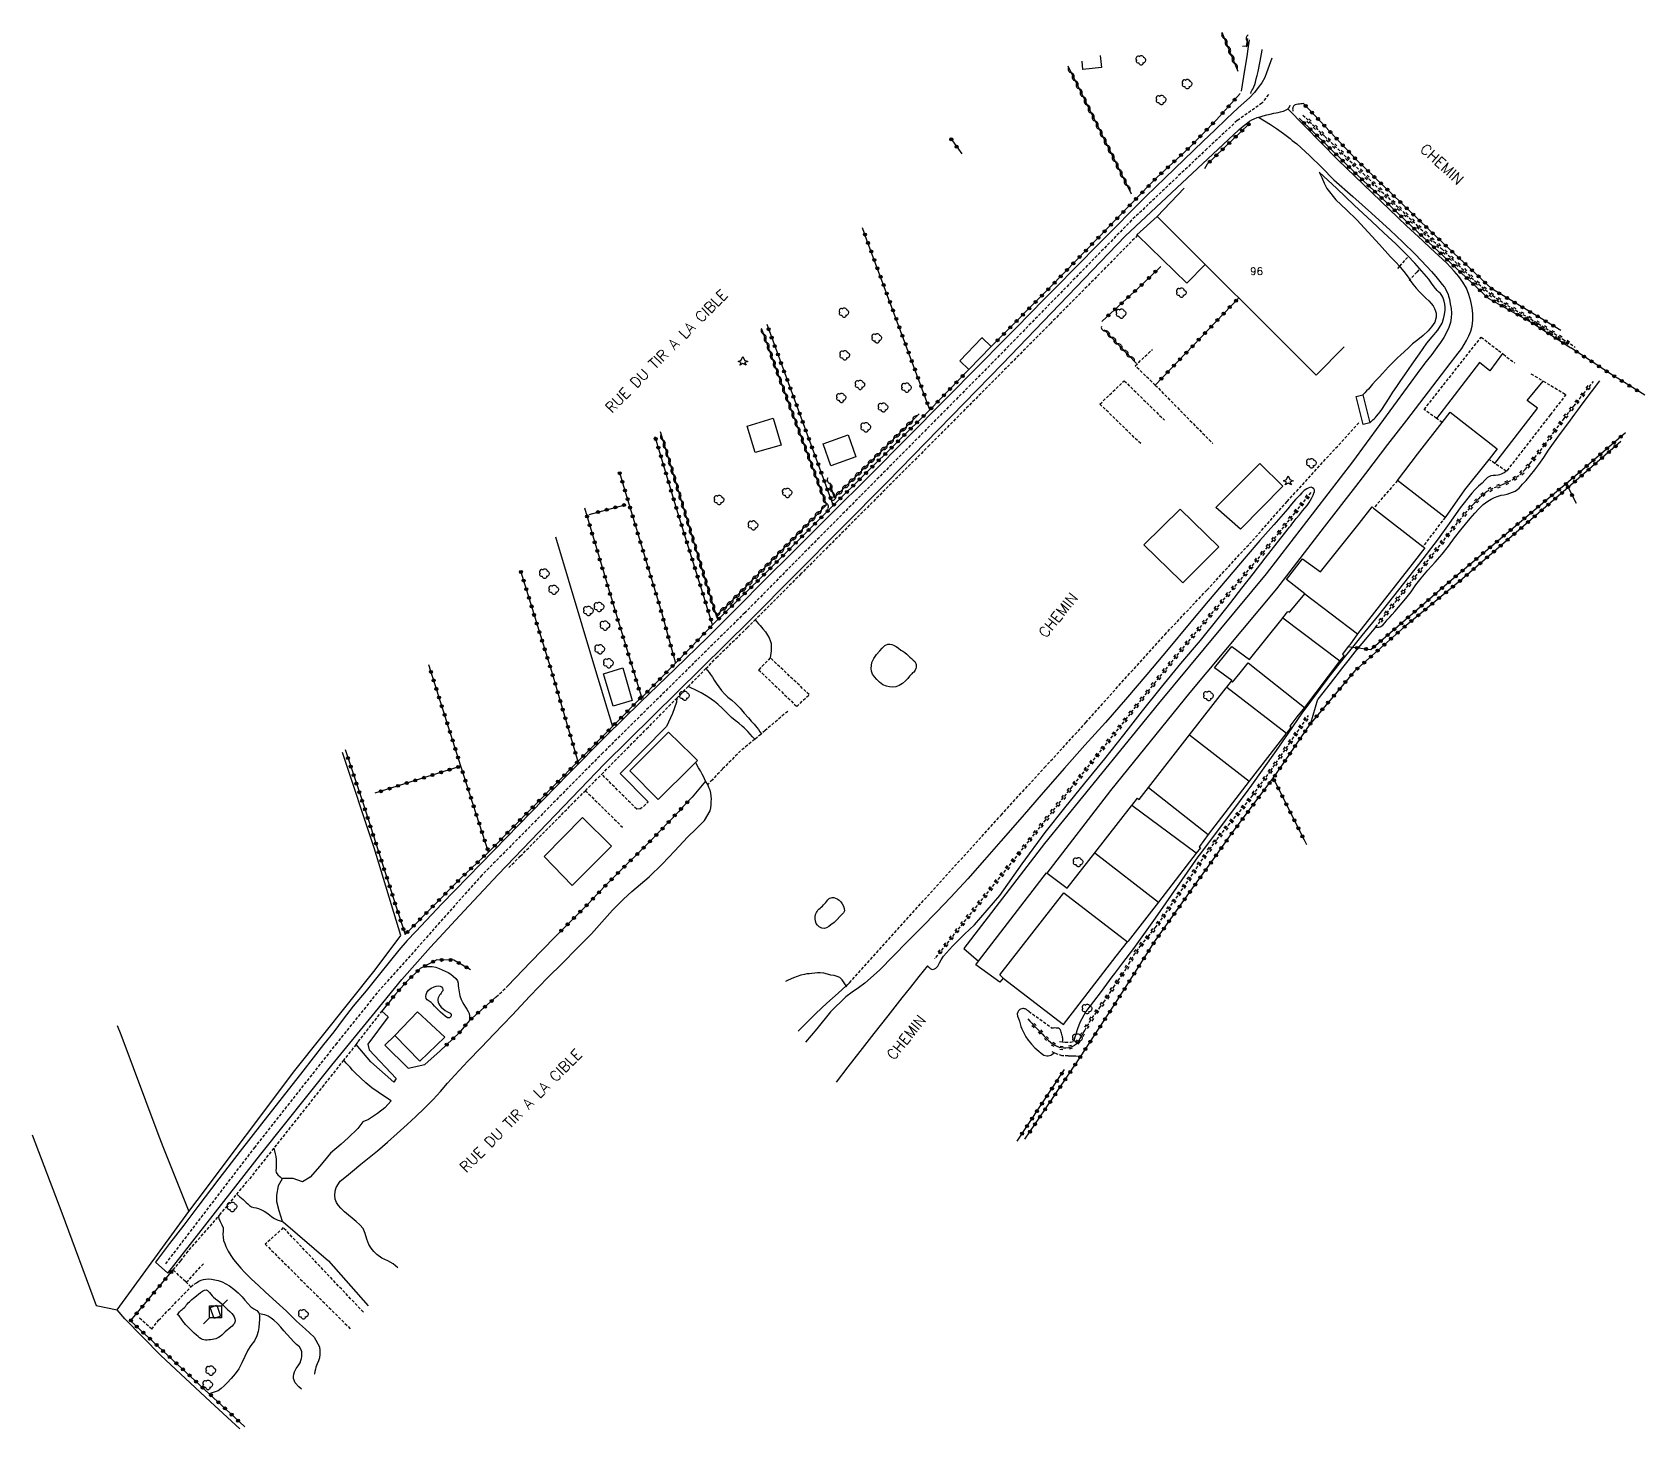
# Model space of a CAD drawing. Header units: millimetres. Extents: x 79010 to 79994, y 143000 to 143955.
# Drawn here: x 79045.5 to 79314.5, y 143666.4 to 143899.4 of the extents above; entities that cross this region are included whole.
import ezdxf
from ezdxf.enums import TextEntityAlignment as Align

# ---------------------------------------------------------------- set-up
doc = ezdxf.new("R2010")
doc.units = ezdxf.units.MM
doc.linetypes.add('DASHED', pattern=[0.75, 0.5, -0.25])
doc.layers.get('0').update_dxf_attribs({"linetype": 'CONTINUOUS'})
for name, color, linetype in [('W0001', 6, 'DASHED'), ('W0008', 7, 'CONTINUOUS'), ('W0071', 7, 'CONTINUOUS'), ('W0101', 7, 'CONTINUOUS'), ('W0104', 1, 'CONTINUOUS'), ('W0105', 7, 'CONTINUOUS'), ('W0112', 1, 'DASHED'), ('W0211', 2, 'CONTINUOUS'), ('W0214', 2, 'CONTINUOUS'), ('W0220', 5, 'DASHED'), ('W0300', 7, 'CONTINUOUS'), ('W0303', 7, 'CONTINUOUS'), ('W0310', 3, 'CONTINUOUS'), ('W0322', 7, 'CONTINUOUS'), ('W0323', 7, 'CONTINUOUS'), ('W0330', 7, 'CONTINUOUS'), ('W0515', 5, 'CONTINUOUS'), ('W0600', 7, 'CONTINUOUS'), ('W0989', 7, 'CONTINUOUS'), ('W0991', 7, 'CONTINUOUS')]:
    doc.layers.add(name, color=color, linetype=linetype)
doc.styles.get("Standard").update_dxf_attribs({"font": 'romans.shx', "width": 0.85})

msp = doc.modelspace()

# ---------------------------------------------------------------- texts
at = {"layer": 'W0989'}
for s, rotation, p in [('CHEMIN', 317.4588, (79280.63, 143877.42)), ('RUE DU TIR A LA CIBLE', 45.2916, (79151.28, 143846.22)), ('CHEMIN', 51.2592, (79216.6, 143802.17)), ('CHEMIN', 51.2592, (79191.27, 143731.73)), ('RUE DU TIR A LA CIBLE', 45.2916, (79126.99, 143719.51))]:
    msp.add_text(s, height=1.75, rotation=rotation, dxfattribs=at).set_placement(p, align=Align.MIDDLE_CENTER)
at = {"layer": 'W0991'}
msp.add_text('96', height=1.25, dxfattribs=at).set_placement((79249.71, 143859.56), align=Align.MIDDLE_CENTER)

# ---------------------------------------------------------------- blocks, each defined once
blk = doc.blocks.new('T300')
for p, q in [((-0.8, 0.51), (-0.86, 0.34)), ((-0.86, 0.34), (-0.86, 0.17)), ((-0.86, 0.17), (-0.74, 0.06)), ((-0.69, 0.63), (-0.8, 0.51)), ((-0.8, -0.06), (-0.74, 0.06)), ((-0.74, 0.06), (-0.69, 0.11)), ((-0.57, 0.69), (-0.69, 0.63)), ((-0.46, 0.69), (-0.57, 0.69)), ((-0.29, 0.63), (-0.46, 0.69)), ((-0.29, 0.63), (-0.17, 0.74)), ((-0.23, 0.57), (-0.29, 0.63)), ((-0.17, 0.74), (-0.06, 0.8)), ((-0.06, 0.8), (0.06, 0.8)), ((0.06, 0.8), (0.23, 0.74)), ((0.23, 0.74), (0.34, 0.63)), ((0.34, 0.63), (0.4, 0.51)), ((0.46, 0.46), (0.34, 0.46)), ((0.4, 0.51), (0.4, 0.46)), ((0.57, 0.4), (0.46, 0.46)), ((0.57, 0.4), (0.69, 0.29)), ((0.69, 0.29), (0.74, 0.17)), ((0.74, 0.06), (0.69, -0.17)), ((0.74, 0.17), (0.74, 0.06)), ((-0.8, -0.17), (-0.8, -0.06)), ((-0.8, -0.23), (-0.8, -0.17)), ((-0.74, -0.34), (-0.8, -0.23)), ((-0.69, -0.4), (-0.74, -0.34)), ((-0.51, -0.46), (-0.69, -0.4)), ((-0.4, -0.46), (-0.51, -0.46)), ((-0.4, -0.46), (-0.34, -0.46)), ((-0.34, -0.46), (-0.34, -0.4)), ((-0.34, -0.51), (-0.34, -0.46)), ((-0.29, -0.63), (-0.34, -0.51)), ((-0.17, -0.74), (-0.29, -0.63)), ((-0.06, -0.8), (-0.17, -0.74)), ((0.06, -0.8), (-0.06, -0.8)), ((0.17, -0.74), (0.06, -0.8)), ((0.23, -0.69), (0.17, -0.74)), ((0.29, -0.46), (0.23, -0.46)), ((0.29, -0.63), (0.23, -0.69)), ((0.46, -0.4), (0.29, -0.46)), ((0.34, -0.51), (0.29, -0.63)), ((0.34, -0.51), (0.34, -0.46)), ((0.57, -0.34), (0.46, -0.4)), ((0.63, -0.29), (0.57, -0.34)), ((0.69, -0.17), (0.63, -0.29))]:
    blk.add_line(p, q)
blk = doc.blocks.new('T600')
for p, q in [((-0.999999, 0.999999), (0.999999, 0.999999)), ((-0.999999, -0.999999), (-0.999999, 0.999999)), ((0.999999, 0.999999), (1.999998, 1.999998)), ((0.999999, 0.999999), (0.999999, -0.999999)), ((-0.999999, -0.999999), (-1.999998, -1.999998)), ((0.999999, -0.999999), (-0.999999, -0.999999))]:
    blk.add_line(p, q)
blk = doc.blocks.new('T303')
for p, q in [((-0.77, 0), (-0.28, 0.21)), ((-0.28, -0.21), (-0.77, 0)), ((-0.28, 0.21), (0, 0.83)), ((0, 0.83), (0.28, 0.21)), ((0.28, 0.21), (0.83, 0)), ((0.83, 0), (0.28, -0.21)), ((-0.49, -0.63), (-0.28, -0.21)), ((0, -0.35), (-0.49, -0.63)), ((0.56, -0.63), (0, -0.35)), ((0.28, -0.21), (0.56, -0.63))]:
    blk.add_line(p, q)
blk = doc.blocks.new('t310o')
at = {"color": 0, "linetype": 'Continuous'}
for centre, start, end in [((-0.5, 0.38), 216.8699, 323.1304), ((0.5, -0.37), 36.8699, 143.1303)]:
    blk.add_arc(centre, 0.625, start, end, dxfattribs=at)
blk = doc.blocks.new('t323o')
at = {"color": 0, "linetype": 'Continuous'}
for radius in [0.25, 0.15]:
    blk.add_circle((0, 0), radius, dxfattribs=at)
blk = doc.blocks.new('t220o')
at = {"color": 0, "linetype": 'Continuous'}
for p, q in [((-0.25, 0.25), (0.25, 0.25)), ((-0.25, -0.25), (0.25, -0.25))]:
    blk.add_line(p, q, dxfattribs=at)
blk = doc.blocks.new('t322o')
at = {"color": 0, "linetype": 'Continuous'}
for radius in [0.25, 0.15]:
    blk.add_circle((0, 0), radius, dxfattribs=at)

# ---------------------------------------------------------------- linework, layer by layer
at = {"layer": 'W0001'}
msp.add_lwpolyline([(79251.68, 143889.03), (79250.6, 143887.58), (79246.47, 143884.68), (79241.43, 143879.97), (79228.87, 143868.06), (79205.74, 143844.38), (79183.65, 143822.08), (79164.35, 143802.57), (79140.68, 143779.2), (79120.49, 143758.79), (79103.01, 143739.14), (79096.29, 143730.78), (79082.61, 143713.42), (79067.7, 143693.94)], dxfattribs=at)
at = {"layer": 'W0008'}
for points in [[(79252.24, 143895.08), (79252.24, 143895.08), (79251.38, 143892.64), (79251.38, 143892.64), (79251.07, 143891.88), (79250.58, 143891.01), (79250, 143890.18), (79249.37, 143889.39), (79248.51, 143888.48), (79247.57, 143887.64), (79246.64, 143886.79), (79244.7, 143884.95), (79242.76, 143883.11), (79240.82, 143881.27), (79237.63, 143878.2), (79234.46, 143875.11), (79231.24, 143872.02), (79230.94, 143871.72), (79224.02, 143864.75), (79219.08, 143859.73), (79216.8, 143857.41), (79214.31, 143854.88), (79209.59, 143850.09), (79207.25, 143847.73), (79203.6, 143844.03), (79197.61, 143837.98), (79191.61, 143831.94), (79185.21, 143825.48), (79178.71, 143819.05), (79172.3, 143812.64), (79167.69, 143808.04), (79163.12, 143803.44), (79162.64, 143802.96), (79158.51, 143798.82), (79158.13, 143798.45), (79152.76, 143793.21), (79146.97, 143787.65), (79141.22, 143782.03), (79134.94, 143775.7), (79128.71, 143769.31), (79122.49, 143762.92), (79118.15, 143758.46), (79113.8, 143754.01), (79109.46, 143749.42), (79108.06, 143747.9), (79106.66, 143746.28), (79105.28, 143744.57), (79103.19, 143741.98), (79101.18, 143739.51), (79099.04, 143736.95), (79097.34, 143734.77), (79095.78, 143732.68), (79094.11, 143730.56), (79090.61, 143726.11), (79087.18, 143721.73), (79083.73, 143717.31), (79080.19, 143712.73), (79076.6, 143708.16), (79073.13, 143703.52), (79070.79, 143700.42), (79068.42, 143697.33), (79066.06, 143694.21), (79068.12, 143692.42), (79083.64, 143712.23), (79095.48, 143727.11), (79102.75, 143735.98), (79107.16, 143741.4), (79111.93, 143746.76), (79117.57, 143752.86), (79123.24, 143758.93), (79140.97, 143777.36), (79165.18, 143801.28), (79188.16, 143824.4), (79207.35, 143844.08), (79227.8, 143865.39), (79246.73, 143883.12)], [(79246.73, 143883.12), (79247.2, 143883.53), (79247.67, 143883.94), (79248.17, 143884.32), (79248.54, 143884.57), (79248.92, 143884.8), (79249.32, 143884.99), (79249.8, 143885.18), (79250.04, 143885.25), (79250.31, 143885.33), (79250.82, 143885.47), (79251.4, 143885.62), (79251.99, 143885.76), (79252.59, 143885.9), (79252.96, 143885.98), (79253.32, 143886.05), (79253.69, 143886.14), (79253.94, 143886.21), (79254.19, 143886.28), (79254.43, 143886.37), (79254.66, 143886.47), (79254.87, 143886.58), (79254.93, 143886.62), (79255.12, 143886.87), (79255.32, 143887.23), (79255.32, 143887.23), (79255.32, 143887.23), (79255.32, 143887.23), (79255.32, 143887.23), (79255.32, 143887.23)]]:
    msp.add_lwpolyline(points, dxfattribs=at)
at = {"layer": 'W0071'}
for points in [[(79214.77, 143759.15), (79225.38, 143772.91), (79238.66, 143789.27), (79253.09, 143806.58), (79261.04, 143816.89), (79266.25, 143823.64), (79267.92, 143825.82), (79271.62, 143830.64), (79274.77, 143834.73), (79282, 143844.16), (79282.97, 143845.4), (79283.94, 143846.64), (79284.75, 143847.97), (79285.12, 143848.76), (79285.45, 143849.57), (79285.68, 143850.4), (79285.78, 143851.4), (79285.76, 143852.42), (79285.65, 143853.42), (79285.45, 143854.55), (79285.14, 143855.65), (79284.71, 143856.7), (79284.13, 143857.71), (79283.43, 143858.67), (79282.68, 143859.58), (79281.43, 143860.92), (79280.07, 143862.17), (79278.71, 143863.41), (79277.38, 143864.66), (79276.03, 143865.9), (79274.69, 143867.15), (79263.26, 143878.13), (79254.93, 143886.62)], [(79250.04, 143885.25), (79251.04, 143884.63), (79252.05, 143884.01), (79253.04, 143883.37), (79254.18, 143882.54), (79255.3, 143881.67), (79255.67, 143881.37), (79256.4, 143880.78), (79258.53, 143878.86), (79260.57, 143876.83), (79262.62, 143874.82), (79265.74, 143872.01), (79268.89, 143869.23), (79271.99, 143866.4), (79274.08, 143864.42), (79276.14, 143862.42), (79278.12, 143860.34), (79278.86, 143859.52), (79279.59, 143858.69), (79280.29, 143857.83), (79280.67, 143857.36), (79281.04, 143856.89), (79281.36, 143856.39), (79281.66, 143855.67), (79281.74, 143855.39), (79281.87, 143854.9), (79282.02, 143854.12), (79282.14, 143853.35), (79282.21, 143852.56), (79282.19, 143851.79), (79282.03, 143850.98), (79281.76, 143850.19), (79281.43, 143849.42), (79280.95, 143848.52), (79280.38, 143847.67), (79279.79, 143846.82), (79278.92, 143845.64), (79278.01, 143844.49), (79277.09, 143843.34)], [(79277.09, 143843.34), (79265.72, 143827.78), (79251.33, 143809.09), (79233.34, 143787.43), (79214.33, 143764.06), (79200.89, 143746.54), (79203.31, 143744.45)]]:
    msp.add_lwpolyline(points, dxfattribs=at)
at = {"layer": 'W0101'}
for points in [[(79233.12, 143868.68), (79237.61, 143873.4)], [(79245.94, 143855.89), (79241.16, 143860.65), (79233.12, 143868.68)], [(79264.31, 143846.93), (79264.31, 143846.93), (79264.31, 143846.93), (79264.31, 143846.93), (79259.64, 143842.2), (79246.73, 143855.1), (79245.94, 143855.89)]]:
    msp.add_lwpolyline(points, dxfattribs=at)
msp.add_lwpolyline([(79257.76, 143805.75), (79257.76, 143805.75), (79257.76, 143805.75)], close=True, dxfattribs=at)
at = {"layer": 'W0104'}
for points in [[(79223.65, 143895.57), (79223.85, 143893.52), (79220.74, 143893.23)], [(79220.74, 143893.23), (79220.61, 143894.61)], [(79229.75, 143865.64), (79233.12, 143868.68)], [(79229.75, 143865.64), (79229.75, 143865.64)], [(79241.16, 143860.65), (79238.09, 143857.58), (79229.86, 143865.55), (79229.75, 143865.64)], [(79290.72, 143845.81), (79288.62, 143842.92), (79286.91, 143844.33), (79279.73, 143835)], [(79289.44, 143827.5), (79296.44, 143836.54), (79296.58, 143836.71), (79294.87, 143837.97), (79297.52, 143841.23)], [(79257.76, 143805.75), (79254.7, 143808.1), (79257.39, 143811.58), (79260.37, 143809.4), (79266.8, 143817.45), (79268.98, 143820.22), (79269.22, 143820.03), (79277.45, 143813.62), (79277.77, 143813.38), (79275.67, 143810.67), (79266.56, 143799.05)], [(79254.09, 143801.7), (79254.93, 143802.79), (79255.21, 143802.67), (79256.4, 143804.12), (79257.76, 143805.75)], [(79257.76, 143805.75), (79266.56, 143799.05)], [(79245.53, 143791.16), (79245.6, 143791.25), (79242.69, 143793.39), (79245.6, 143796.95), (79248.53, 143794.76), (79253.98, 143801.55), (79254.09, 143801.7)], [(79254.09, 143801.7), (79263.57, 143794.54)], [(79266.56, 143799.05), (79265.24, 143797.24), (79265.1, 143797.06), (79264.99, 143796.92), (79264.06, 143795.66), (79264.3, 143795.42), (79263.57, 143794.54)], [(79245.53, 143791.16), (79245.72, 143790.97), (79246.95, 143792.54), (79248.3, 143794.23), (79257.71, 143786.76)], [(79263.57, 143794.54), (79263.53, 143794.5), (79257.71, 143786.76)], [(79238.54, 143782.22), (79244.64, 143790.06), (79244.73, 143790.17)], [(79244.73, 143790.17), (79245.53, 143791.16)], [(79244.73, 143790.17), (79254.7, 143782.51)], [(79257.71, 143786.76), (79256.41, 143785.21), (79255.26, 143783.64), (79255.46, 143783.47), (79254.7, 143782.51)], [(79231.67, 143773.4), (79238.54, 143782.22)], [(79238.54, 143782.22), (79248.5, 143774.48)], [(79254.7, 143782.51), (79254.61, 143782.38), (79248.5, 143774.48)], [(79248.5, 143774.48), (79241.64, 143765.6), (79241.62, 143765.57)], [(79228.9, 143770.44), (79229.84, 143771.62), (79230.13, 143771.44), (79231.67, 143773.4)], [(79231.67, 143773.4), (79241.62, 143765.57)], [(79222.72, 143762.52), (79228.86, 143770.39), (79228.9, 143770.44)], [(79239.63, 143762.45), (79228.9, 143770.44)], [(79241.62, 143765.57), (79240.2, 143763.57), (79240.16, 143763.52), (79240.38, 143763.37), (79239.63, 143762.45)], [(79207.47, 143741.64), (79206.91, 143740.97), (79202.86, 143743.86), (79203.31, 143744.45), (79214.69, 143759.2), (79214.77, 143759.15), (79218.12, 143756.62), (79222.72, 143762.52)], [(79222.72, 143762.52), (79233.33, 143754.3)], [(79239.63, 143762.45), (79233.33, 143754.3)], [(79207.47, 143741.64), (79206.89, 143742.18), (79217.58, 143755.84), (79228.2, 143747.67)], [(79233.33, 143754.3), (79228.27, 143747.76), (79228.2, 143747.67)], [(79207.47, 143741.64), (79217.49, 143733.9), (79226.29, 143745.28), (79228.2, 143747.67)]]:
    msp.add_lwpolyline(points, dxfattribs=at)
for points in [[(79201.74, 143843.14), (79200.19, 143844.63), (79203.82, 143848.4), (79203.89, 143848.47), (79203.98, 143848.39), (79205.45, 143846.97)], [(79281.15, 143818.49), (79273.19, 143824.62), (79276.56, 143829.01), (79280.67, 143834.33), (79281.98, 143836.04), (79289.86, 143829.92), (79288.49, 143828.2), (79288.46, 143828.17), (79284.4, 143823.07)], [(79166.09, 143829.29), (79164.75, 143833.68), (79169.07, 143835.05), (79170.42, 143830.55), (79166.09, 143829.29)], [(79178.71, 143827.1), (79177.4, 143830.76), (79181.58, 143832.27), (79182.88, 143828.58)], [(79247.01, 143816.5), (79242.89, 143820.12), (79250.27, 143827.48), (79254.11, 143823.68), (79247.01, 143816.5)], [(79237.43, 143807.57), (79237.15, 143807.84), (79230.93, 143813.9), (79236.98, 143819.88), (79243.42, 143813.6), (79238.43, 143808.58)], [(79142.4, 143786.98), (79140.77, 143792.41), (79143.99, 143793.38), (79145.57, 143787.96)], [(79149.93, 143771.41), (79145.2, 143776.23), (79151.6, 143782.68), (79155.52, 143778.89), (79156.49, 143777.95), (79156.15, 143777.62), (79155.56, 143777.03), (79149.93, 143771.41)], [(79135.58, 143757.06), (79130.87, 143761.9), (79137.29, 143768.39), (79142.11, 143763.66), (79135.58, 143757.06)], [(79110.17, 143727.76), (79105.97, 143732.02), (79109.75, 143735.99), (79114.3, 143731.79), (79110.17, 143727.76)]]:
    msp.add_lwpolyline(points, close=True, dxfattribs=at)
at = {"layer": 'W0105'}
msp.add_lwpolyline([(79267.49, 143833.98), (79266.3, 143838.67), (79267.42, 143838.95), (79268.6, 143834.26)], close=True, dxfattribs=at)
at = {"layer": 'W0112'}
for points in [[(79229.86, 143865.55), (79215.38, 143850.88), (79195.16, 143830.53), (79173.71, 143809.05), (79166.32, 143801.62)], [(79274.88, 143861.87), (79273.53, 143860.39), (79273.1, 143859.92)], [(79276.8, 143859.79), (79276.46, 143859.41), (79275.27, 143858.11), (79275.16, 143857.98)], [(79232.81, 143840.55), (79229.47, 143843.77), (79232.33, 143846.52)], [(79280.67, 143834.33), (79279.73, 143835), (79277.67, 143836.48), (79287.17, 143848.56), (79290.04, 143846.33), (79290.72, 143845.81), (79290.87, 143845.69), (79292.81, 143844.19)], [(79230.38, 143830.79), (79223.58, 143837.39), (79227.65, 143841.28), (79234.36, 143834.68)], [(79295.48, 143842.44), (79297.52, 143841.23), (79301.31, 143838.97), (79298.69, 143835.6), (79291.45, 143826.26), (79291.37, 143826.16), (79291.34, 143826.18), (79289.44, 143827.5), (79288.46, 143828.17)], [(79232.81, 143840.55), (79242.43, 143830.79)], [(79181.21, 143740.19), (79181.79, 143740.83), (79194.31, 143754.73), (79194.31, 143754.72), (79207.1, 143768.82), (79214.35, 143776.75), (79214.35, 143776.75), (79221.26, 143784.27), (79227.75, 143791.56), (79227.76, 143791.56), (79234.4, 143798.91), (79234.4, 143798.9), (79241.44, 143806.38), (79241.45, 143806.38), (79248.51, 143814.05), (79248.51, 143814.05), (79254.82, 143821.12), (79254.83, 143821.14), (79266.96, 143834.49)], [(79273.19, 143824.62), (79269.22, 143820.03)], [(79281.15, 143818.49), (79277.45, 143813.62)], [(79124.99, 143760.05), (79126.9, 143761.95), (79126.9, 143761.96), (79135.34, 143770.44), (79135.34, 143770.45), (79137.76, 143772.89), (79140.48, 143775.64), (79147.97, 143783.2), (79153.01, 143788.32), (79154.91, 143790.25), (79157.87, 143793.26), (79159.58, 143795.04), (79164.46, 143799.77), (79164.76, 143800.08), (79166.08, 143801.39), (79166.32, 143801.62)], [(79171.51, 143786.12), (79167.74, 143782.94), (79167.12, 143782.37), (79167.03, 143782.29), (79166.02, 143781.46), (79164.81, 143780.48), (79163.64, 143779.54), (79160.62, 143776.49), (79158.94, 143774.71), (79158.19, 143773.92)], [(79146.83, 143769.89), (79146.33, 143769.81), (79140.48, 143775.64)], [(79137.76, 143772.89), (79143.96, 143766.8)], [(79146.83, 143769.89), (79147.52, 143770.3), (79148.21, 143771.03)], [(79122.91, 143738.51), (79124.85, 143740.31)], [(79099.51, 143730.55), (79099.74, 143730.84), (79099.88, 143731.02), (79103.84, 143736.1)], [(79211.73, 143736.08), (79215.64, 143733.28)], [(79216.84, 143731.06), (79217.36, 143731.01), (79217.79, 143730.96), (79218.65, 143730.92), (79219.19, 143731.05)], [(79099.51, 143730.55), (79097.44, 143727.94), (79094.14, 143723.79), (79094.14, 143723.78), (79085.79, 143713.25), (79081.56, 143707.92)], [(79218.3, 143728.63), (79217.31, 143728.67), (79216.43, 143728.94), (79215.94, 143729.17), (79215.59, 143729.33)], [(79070.3, 143694.46), (79071.21, 143695.74), (79075.66, 143700.8), (79076.57, 143701.86), (79076.78, 143702.11), (79079.61, 143705.55), (79081.56, 143707.92)], [(79100.73, 143685.9), (79087.38, 143699.99), (79084.36, 143697.24), (79098.56, 143683.12)], [(79071.98, 143690.11), (79071.2, 143690.87), (79071.13, 143690.94), (79071.06, 143691.01), (79069, 143692.94), (79069, 143692.95), (79070.3, 143694.46)], [(79071.2, 143690.87), (79074.06, 143693.95)], [(79071.98, 143690.11), (79072.53, 143690.57)], [(79065.44, 143683.05), (79066.58, 143684.55), (79068.2, 143686.22), (79071.98, 143690.11)], [(79065.44, 143683.05), (79063.36, 143684.95)]]:
    msp.add_lwpolyline(points, dxfattribs=at)
msp.add_lwpolyline([(79173.03, 143786.94), (79175.09, 143788.93), (79168.6, 143795.05), (79166.66, 143793.05)], close=True, dxfattribs=at)
at = {"layer": 'W0211'}
for points in [[(79248.5, 143898.15), (79248.26, 143896.63), (79248.06, 143895.35), (79247.71, 143893.12), (79247.16, 143889.61)], [(79248.73, 143889.23), (79248.82, 143889.48), (79248.93, 143889.7), (79249.06, 143889.93), (79249.25, 143890.32), (79249.4, 143890.7), (79249.54, 143891.11), (79249.65, 143891.64), (79249.81, 143892.22), (79249.98, 143892.87), (79250.33, 143894.6), (79250.62, 143896.46), (79250.63, 143896.57)], [(79257.53, 143887.52), (79257.31, 143887.49), (79257.09, 143887.47), (79256.88, 143887.45), (79256.62, 143887.42), (79256.38, 143887.38), (79256.15, 143887.3), (79256.04, 143887.24), (79255.94, 143887.17), (79255.86, 143887.08), (79255.81, 143886.98), (79255.77, 143886.87), (79255.75, 143886.75), (79255.73, 143886.58), (79255.74, 143886.4), (79255.74, 143886.26)], [(79268.6, 143834.26), (79268.78, 143834.42), (79268.95, 143834.58), (79269.12, 143834.74), (79269.33, 143834.95), (79269.54, 143835.16), (79269.74, 143835.38), (79270.04, 143835.74), (79270.32, 143836.11), (79270.59, 143836.48), (79271.23, 143837.42), (79271.82, 143838.39), (79272.43, 143839.35), (79273.1, 143840.33), (79273.78, 143841.3), (79274.46, 143842.28), (79275.66, 143844.03), (79276.86, 143845.79), (79278.09, 143847.53), (79279.01, 143848.62), (79279.94, 143849.71), (79280.64, 143850.9), (79280.89, 143851.6), (79281.07, 143852.33), (79281.16, 143853.07), (79281.16, 143853.57), (79281.11, 143854.07), (79281.01, 143854.55), (79280.9, 143854.89), (79280.76, 143855.23), (79280.59, 143855.53), (79280.36, 143855.81), (79280.09, 143856.07), (79279.83, 143856.33), (79279.35, 143856.94), (79278.9, 143857.58), (79278.44, 143858.22), (79277.3, 143859.59), (79276.11, 143860.91), (79274.89, 143862.2), (79272.94, 143864.13), (79270.92, 143865.98), (79268.91, 143867.83), (79265.99, 143870.58), (79263.08, 143873.34), (79260.17, 143876.09)], [(79269.56, 143800.16), (79269.83, 143800.17), (79270.09, 143800.17), (79270.34, 143800.22), (79270.78, 143800.5), (79271.14, 143800.95), (79271.51, 143801.4), (79271.93, 143801.85), (79272.34, 143802.31), (79272.76, 143802.77), (79273.39, 143803.5), (79274.01, 143804.23), (79274.63, 143804.98), (79275.48, 143806.09), (79276.3, 143807.22), (79277.15, 143808.33), (79278.3, 143809.68), (79279.48, 143810.99), (79280.64, 143812.33), (79281.7, 143813.68), (79282.74, 143815.06), (79283.8, 143816.42), (79284.56, 143817.36), (79285.32, 143818.29), (79286.13, 143819.18), (79286.8, 143819.91), (79287.49, 143820.61), (79288.26, 143821.21), (79288.82, 143821.53), (79289.41, 143821.81), (79290.01, 143822.04), (79290.51, 143822.17), (79291.01, 143822.26), (79291.51, 143822.38), (79291.96, 143822.52), (79292.4, 143822.68), (79292.82, 143822.87), (79293.49, 143823.37), (79294.09, 143824), (79294.65, 143824.65), (79295.4, 143825.51), (79296.1, 143826.41), (79296.78, 143827.33), (79297.61, 143828.5), (79298.42, 143829.68), (79299.24, 143830.86), (79300.42, 143832.49), (79301.61, 143834.11), (79302.81, 143835.72), (79303.31, 143836.39), (79304.2, 143837.58), (79305.58, 143839.43), (79306.97, 143841.28)], [(79291.45, 143826.26), (79291.34, 143826.18), (79291.22, 143826.09), (79290.99, 143825.92), (79290.74, 143825.78), (79290.5, 143825.67), (79290.24, 143825.59), (79289.98, 143825.52), (79289.58, 143825.48), (79289.16, 143825.49), (79288.78, 143825.43), (79288.24, 143825.13), (79287.77, 143824.68), (79287.31, 143824.22), (79286.73, 143823.67), (79286.18, 143823.11), (79285.64, 143822.53), (79283.64, 143820.08), (79281.83, 143817.48), (79280, 143814.89), (79276.73, 143810.62), (79273.4, 143806.4), (79270.05, 143802.19), (79267.27, 143798.76), (79265.69, 143796.83), (79264.48, 143795.35), (79261.74, 143791.9), (79257.28, 143785.8), (79254.97, 143782.46), (79252.98, 143779.59), (79248.61, 143773.42), (79248.28, 143772.98), (79245.72, 143769.55), (79242.8, 143765.7), (79240.36, 143762.42), (79239.92, 143761.83), (79236.33, 143756.74), (79232.79, 143751.62), (79229.18, 143746.55), (79227.37, 143744.17), (79226, 143742.4), (79225.55, 143741.81), (79223.77, 143739.41), (79222.49, 143737.73), (79221.24, 143736.03), (79220.22, 143734.22), (79219.83, 143733.18), (79219.51, 143732.11), (79219.19, 143731.05)], [(79194.83, 143743.65), (79194.95, 143743.54), (79195.07, 143743.42), (79195.19, 143743.31), (79195.29, 143743.23), (79195.39, 143743.15), (79195.5, 143743.09), (79195.73, 143743.08), (79195.98, 143743.16), (79196.21, 143743.27), (79196.57, 143743.64), (79196.82, 143744.17), (79197.08, 143744.69), (79197.52, 143745.27), (79197.99, 143745.83), (79198.47, 143746.37), (79199.02, 143746.97), (79199.58, 143747.55), (79200.15, 143748.13), (79200.99, 143748.93), (79201.84, 143749.71), (79202.68, 143750.51), (79206.87, 143755.4), (79210.62, 143760.69), (79214.43, 143765.93), (79217.73, 143770.05), (79221.08, 143774.13), (79224.4, 143778.23), (79227.56, 143782.21), (79230.71, 143786.2), (79233.87, 143790.18), (79237.09, 143794.09), (79240.34, 143797.97), (79243.54, 143801.9), (79245.41, 143804.29), (79247.27, 143806.69), (79249.13, 143809.09), (79251.15, 143811.67), (79253.16, 143814.25), (79255.18, 143816.83), (79255.4, 143817.1), (79255.61, 143817.37), (79255.82, 143817.65), (79256.34, 143818.29), (79256.86, 143818.93), (79257.38, 143819.57), (79257.76, 143820.02), (79258.13, 143820.48), (79258.47, 143820.95), (79258.72, 143821.36), (79258.94, 143821.77), (79259.13, 143822.2), (79259.26, 143822.5), (79259.37, 143822.79), (79259.37, 143823.05), (79259.24, 143823.25), (79259.04, 143823.42), (79258.82, 143823.52), (79258.58, 143823.49), (79258.33, 143823.38), (79258.09, 143823.25), (79257.66, 143822.95), (79257.28, 143822.57), (79256.9, 143822.19), (79256.21, 143821.45), (79255.56, 143820.68), (79254.91, 143819.91), (79252.59, 143817.26), (79250.27, 143814.61), (79247.96, 143811.95), (79244.78, 143808.23), (79241.63, 143804.49), (79238.48, 143800.74), (79234.95, 143796.52), (79231.43, 143792.29), (79227.87, 143788.1), (79224.49, 143784.27), (79221.08, 143780.46), (79217.68, 143776.64), (79214.14, 143772.59), (79210.62, 143768.52), (79207.07, 143764.46), (79204.32, 143761.33), (79201.55, 143758.2), (79198.73, 143755.12), (79196.33, 143752.62), (79193.89, 143750.14), (79191.44, 143747.69), (79189.14, 143745.32), (79186.83, 143742.96), (79184.37, 143740.78), (79183.31, 143740.02), (79182.24, 143739.27), (79181.2, 143738.5), (79178.64, 143735.98), (79176.36, 143733.16), (79174.5, 143730.93)], [(79157.87, 143793.26), (79158.13, 143792.94), (79158.39, 143792.62), (79158.65, 143792.29), (79158.96, 143791.81), (79159.26, 143791.32), (79159.57, 143790.83), (79160, 143790.23), (79160.45, 143789.63), (79160.94, 143789.07), (79161.54, 143788.52), (79162.19, 143788), (79162.82, 143787.46), (79163.56, 143786.68), (79164.26, 143785.85), (79164.96, 143785.02), (79165.44, 143784.5), (79165.92, 143783.98), (79166.38, 143783.45), (79166.63, 143783.09), (79166.88, 143782.73), (79167.12, 143782.37)], [(79166.02, 143781.46), (79165.64, 143781.89), (79165.26, 143782.32), (79164.88, 143782.74), (79164.57, 143783.05), (79164.4, 143783.21), (79164.25, 143783.36), (79163.92, 143783.66), (79163.34, 143784.15), (79162.74, 143784.62), (79162.15, 143785.1), (79161.85, 143785.39), (79161.39, 143785.84), (79160.64, 143786.61), (79159.86, 143787.32), (79159.31, 143787.76), (79158.74, 143788.17), (79158.16, 143788.56), (79157.63, 143788.89), (79157.08, 143789.19), (79156.53, 143789.48), (79155.99, 143789.75), (79155.45, 143790), (79154.91, 143790.25)], [(79153.01, 143788.32), (79152.95, 143787.68), (79152.29, 143785.77), (79151.32, 143783.58), (79143.59, 143775.73), (79148.21, 143771.03)], [(79258.74, 143784.15), (79259.94, 143788.14)], [(79158.19, 143773.92), (79157.77, 143774.48), (79155.55, 143771.83)], [(79132.67, 143748.48), (79128.62, 143744.27), (79124.85, 143740.31)], [(79173.27, 143732.77), (79176.18, 143735.69), (79178.03, 143737.42), (79179.91, 143739.13), (79181.26, 143740.35), (79181.79, 143740.83)], [(79211.73, 143736.08), (79211.53, 143736.23), (79211.33, 143736.38), (79211.11, 143736.48), (79210.98, 143736.51), (79210.85, 143736.53), (79210.72, 143736.53), (79210.54, 143736.5), (79210.36, 143736.45), (79210.21, 143736.36), (79210.02, 143736.17), (79209.88, 143735.93), (79209.8, 143735.68), (79209.82, 143735.28), (79209.99, 143734.87), (79210.15, 143734.45), (79210.28, 143734.01), (79210.41, 143733.57), (79210.57, 143733.14), (79210.87, 143732.48), (79211.22, 143731.85), (79211.62, 143731.25), (79212.15, 143730.59), (79212.74, 143729.98), (79213.38, 143729.43), (79213.8, 143729.09), (79214.25, 143728.77), (79214.72, 143728.63), (79214.94, 143728.64), (79215.17, 143728.69), (79215.38, 143728.77), (79215.58, 143728.88), (79215.76, 143729.02), (79215.94, 143729.17)], [(79103.84, 143736.1), (79104.85, 143735.16), (79101.46, 143730.58), (79101.68, 143729.65), (79106.22, 143724.9), (79105.83, 143724.26), (79101.96, 143727.65), (79099.51, 143730.55)], [(79217.36, 143731.01), (79217.37, 143731.19), (79217.37, 143731.37), (79217.37, 143731.55), (79217.35, 143731.7), (79217.32, 143731.86), (79217.29, 143732.01), (79217.25, 143732.22), (79217.2, 143732.42), (79217.13, 143732.63), (79217.05, 143732.83), (79216.96, 143733.03), (79216.82, 143733.18), (79216.67, 143733.25), (79216.48, 143733.27), (79216.3, 143733.29), (79216.08, 143733.3), (79215.86, 143733.29), (79215.64, 143733.28)], [(79113.55, 143729.49), (79111, 143727.22)], [(79218.3, 143728.63), (79218.6, 143728.65), (79218.91, 143728.67), (79219.21, 143728.67), (79219.59, 143728.64), (79219.97, 143728.58), (79220.35, 143728.51)], [(79105.35, 143721.14), (79104.34, 143720), (79103.09, 143719.03), (79101.59, 143718.02), (79100.65, 143717.62), (79099.83, 143716.52), (79098.18, 143714.95), (79097.02, 143713.91), (79095.27, 143712.41), (79093.45, 143710.24), (79091.84, 143708.39), (79090.57, 143707.63), (79089.04, 143708.19), (79087.24, 143708.21), (79087.21, 143708.15), (79086.55, 143706.95), (79086.25, 143705.43), (79086.27, 143704.38), (79086.64, 143702.85), (79087.19, 143701.08), (79087.36, 143700.94), (79094.92, 143694.47), (79101.56, 143686.95)], [(79079.61, 143705.55), (79080.15, 143705.11), (79080.68, 143704.66), (79081.21, 143704.21), (79081.48, 143703.95), (79081.76, 143703.68), (79082.06, 143703.46), (79082.44, 143703.33), (79082.86, 143703.27), (79083.27, 143703.18), (79083.74, 143702.97), (79084.19, 143702.72), (79084.63, 143702.44), (79085.05, 143702.14), (79085.46, 143701.81), (79085.89, 143701.52), (79086.36, 143701.3), (79086.86, 143701.12), (79087.36, 143700.94)], [(79076.57, 143701.86), (79076.58, 143701.75), (79076.6, 143701.64), (79076.62, 143701.52), (79076.83, 143700.99), (79077.12, 143700.48), (79077.33, 143699.96), (79077.36, 143699.43), (79077.32, 143698.88), (79077.33, 143698.34), (79077.43, 143697.83), (79077.6, 143697.32), (79077.79, 143696.82), (79078.16, 143696.07), (79078.61, 143695.36), (79079.09, 143694.67), (79079.67, 143693.93), (79080.29, 143693.23), (79080.93, 143692.54), (79082.07, 143691.4), (79083.25, 143690.32), (79084.43, 143689.24), (79086.17, 143687.64), (79087.91, 143686.04), (79089.59, 143684.39), (79091.09, 143683.07), (79092.55, 143681.71), (79093.39, 143680.11), (79093.46, 143679.51), (79093.48, 143678.9), (79093.41, 143678.29), (79093.25, 143677.77), (79093.02, 143677.25), (79092.83, 143676.73), (79092.73, 143676.37), (79092.65, 143676), (79092.61, 143675.63), (79092.62, 143675.52)], [(79090.39, 143673.06), (79089.98, 143673.45), (79089.38, 143674.09), (79089.07, 143674.8), (79089.07, 143675.18), (79089.13, 143675.57), (79089.23, 143675.95), (79089.51, 143676.47), (79089.88, 143676.95), (79090.19, 143677.45), (79090.31, 143677.8), (79090.4, 143678.15), (79090.46, 143678.51), (79090.48, 143678.88), (79090.46, 143679.26), (79090.38, 143679.61), (79090.06, 143680.09), (79089.59, 143680.51), (79089.12, 143680.93), (79088.57, 143681.54), (79088.03, 143682.15), (79087.48, 143682.75), (79086.94, 143683.37), (79086.4, 143683.99), (79085.8, 143684.54), (79085.33, 143684.89), (79084.84, 143685.21), (79084.31, 143685.45), (79083.99, 143685.52), (79083.66, 143685.57), (79083.33, 143685.61)]]:
    msp.add_lwpolyline(points, dxfattribs=at)
for points in [[(79115.12, 143734.97), (79114.79, 143734.99), (79114.38, 143735.29), (79113.98, 143735.61), (79113.6, 143735.93), (79113.25, 143736.29), (79112.9, 143736.66), (79112.62, 143736.95), (79112.33, 143737.25), (79112.04, 143737.54), (79111.72, 143737.77), (79111.4, 143737.98), (79111.19, 143738.24), (79111.15, 143738.55), (79111.21, 143738.89), (79111.31, 143739.2), (79111.61, 143739.61), (79112.04, 143739.94), (79112.52, 143740.17), (79112.87, 143740.28), (79113.23, 143740.34), (79113.54, 143740.29), (79113.74, 143740.14), (79113.92, 143739.93), (79114, 143739.71), (79113.96, 143739.52), (79113.84, 143739.31), (79113.72, 143739.12), (79113.58, 143738.93), (79113.42, 143738.76), (79113.3, 143738.56), (79113.22, 143738.35), (79113.18, 143738.11), (79113.17, 143737.89), (79113.22, 143737.61), (79113.32, 143737.33), (79113.46, 143737.08), (79113.71, 143736.76), (79114.02, 143736.47), (79114.35, 143736.2), (79114.76, 143735.99), (79115.19, 143735.8), (79115.39, 143735.54), (79115.35, 143735.34), (79115.24, 143735.12)], [(79074.67, 143681.23), (79074.38, 143681.24), (79074.15, 143681.29), (79073.92, 143681.35), (79073.7, 143681.44), (79073.42, 143681.61), (79073.16, 143681.83), (79072.91, 143682.05), (79072.54, 143682.37), (79072.18, 143682.71), (79071.83, 143683.05), (79071.47, 143683.42), (79071.12, 143683.8), (79070.78, 143684.18), (79070.4, 143684.73), (79070.03, 143685.28), (79069.65, 143685.48), (79069.87, 143685.64), (79070.09, 143685.93), (79070.33, 143686.2), (79070.51, 143686.35), (79070.7, 143686.49), (79070.88, 143686.65), (79071.04, 143686.84), (79071.19, 143687.04), (79071.34, 143687.23), (79071.52, 143687.43), (79071.71, 143687.62), (79071.91, 143687.8), (79072.14, 143688), (79072.39, 143688.2), (79072.63, 143688.39), (79072.94, 143688.66), (79073.25, 143688.92), (79073.59, 143689.16), (79073.89, 143689.37), (79074.22, 143689.56), (79074.52, 143689.6), (79074.71, 143689.5), (79074.89, 143689.33), (79075.06, 143689.16), (79075.29, 143688.9), (79075.5, 143688.63), (79075.73, 143688.38), (79076.08, 143688.1), (79076.46, 143687.85), (79076.82, 143687.58), (79077.13, 143687.29), (79077.43, 143686.98), (79077.72, 143686.67), (79078.09, 143686.34), (79078.46, 143686.01), (79078.78, 143685.65), (79079, 143685.38), (79079.2, 143685.09), (79079.31, 143684.79), (79079.33, 143684.51), (79079.28, 143684.22), (79079.19, 143683.96), (79079.03, 143683.75), (79078.83, 143683.57), (79078.62, 143683.39), (79078.32, 143683.13), (79078, 143682.88), (79077.69, 143682.62), (79077.41, 143682.34), (79077.13, 143682.06), (79076.83, 143681.81), (79076.59, 143681.67), (79076.35, 143681.55), (79076.1, 143681.45), (79075.82, 143681.38), (79075.55, 143681.33), (79075.26, 143681.3), (79074.97, 143681.26)]]:
    msp.add_lwpolyline(points, close=True, dxfattribs=at)
at = {"layer": 'W0214'}
for points in [[(79260.17, 143876.09), (79260.58, 143875.17), (79260.99, 143874.24), (79261.45, 143873.35), (79262.91, 143871.46), (79264.69, 143869.79), (79266.45, 143868.11), (79268.34, 143866.07), (79270.21, 143864.02), (79272.07, 143861.96), (79272.91, 143861.06), (79273.53, 143860.39), (79273.74, 143860.17), (79274.52, 143859.23), (79274.95, 143858.61), (79274.99, 143858.55), (79275.27, 143858.11), (79275.35, 143857.98), (79275.79, 143857.37), (79276.33, 143856.72), (79276.91, 143856.1), (79277.5, 143855.49), (79277.96, 143855.06), (79278.43, 143854.64), (79278.85, 143854.17), (79279.14, 143853.78), (79279.4, 143853.36), (79279.58, 143852.91), (79279.66, 143852.57), (79279.69, 143852.21), (79279.68, 143851.87), (79279.43, 143851.06), (79278.91, 143850.3), (79278.33, 143849.6), (79277.52, 143848.82), (79276.61, 143848.12), (79275.71, 143847.42), (79275.46, 143847.18), (79275.04, 143846.8), (79274.38, 143846.18), (79273.72, 143845.56), (79273.21, 143845.08), (79272.71, 143844.61), (79272.22, 143844.12), (79271.71, 143843.58), (79271.21, 143843.03), (79270.71, 143842.48), (79270.16, 143841.89), (79269.6, 143841.31), (79269.07, 143840.71), (79268.84, 143840.44), (79268.62, 143840.17), (79268.39, 143839.9), (79268.07, 143839.58), (79267.74, 143839.26), (79267.42, 143838.95)], [(79166.08, 143801.39), (79166.36, 143801.07), (79166.63, 143800.75), (79166.9, 143800.43), (79167.35, 143799.92), (79167.79, 143799.41), (79168.16, 143798.86), (79168.4, 143798.4), (79168.6, 143797.92), (79168.73, 143797.42), (79168.77, 143797.03), (79168.77, 143796.64), (79168.75, 143796.24), (79168.71, 143795.84), (79168.66, 143795.45), (79168.6, 143795.05)], [(79269.56, 143800.16), (79268.41, 143798.81), (79267.26, 143797.45), (79266.63, 143796.7), (79266.12, 143796.08), (79264.92, 143794.58), (79264.03, 143793.46), (79261.99, 143790.8), (79259.94, 143788.14)], [(79157.77, 143774.48), (79157.61, 143774.87), (79157.44, 143775.27), (79157.26, 143775.65), (79157.08, 143775.99), (79156.97, 143776.18), (79156.65, 143776.7), (79156.35, 143777.22), (79156.28, 143777.36), (79156.22, 143777.49), (79156.15, 143777.62)], [(79106.49, 143693.27), (79105.68, 143693.94), (79104.79, 143694.46), (79103.84, 143694.92), (79102.99, 143695.49), (79102.49, 143696.01), (79102.03, 143696.58), (79101.63, 143697.18), (79101.29, 143698.06), (79101.05, 143699), (79100.68, 143699.86), (79100.15, 143700.47), (79099.52, 143701.02), (79098.89, 143701.56), (79098.24, 143702.1), (79097.58, 143702.64), (79096.99, 143703.24), (79096.61, 143703.71), (79096.26, 143704.21), (79096.03, 143704.74), (79095.96, 143705.38), (79096.04, 143706.06), (79096.22, 143706.7), (79096.89, 143707.72), (79097.9, 143708.57), (79098.94, 143709.4), (79100.3, 143710.56), (79101.7, 143711.67), (79103.09, 143712.79), (79104.76, 143714.24), (79106.39, 143715.71), (79108.02, 143717.2), (79109.49, 143718.56), (79110.95, 143719.93), (79112.36, 143721.35), (79113.58, 143722.69), (79114.77, 143724.08), (79115.98, 143725.45), (79118.15, 143727.76), (79120.36, 143730.04), (79122.57, 143732.33), (79125.55, 143735.46), (79128.52, 143738.59), (79131.52, 143741.7), (79133.93, 143744.14), (79136.36, 143746.57), (79138.76, 143749.03), (79140.53, 143750.98), (79142.28, 143752.94), (79144.11, 143754.82), (79145.51, 143756.07), (79146.96, 143757.27), (79148.39, 143758.51), (79150.59, 143760.64), (79152.71, 143762.85), (79154.78, 143765.12), (79156.23, 143766.5), (79157.65, 143767.9), (79158.56, 143769.53), (79158.66, 143770.02), (79158.73, 143770.51), (79158.77, 143771.01), (79158.78, 143771.49), (79158.77, 143771.98), (79158.71, 143772.46), (79158.57, 143772.95), (79158.38, 143773.43), (79158.19, 143773.92)], [(79110.75, 143743.5), (79111.24, 143743.54), (79111.74, 143743.57), (79112.23, 143743.55), (79112.8, 143743.44), (79113.35, 143743.25), (79113.89, 143743.02), (79114.38, 143742.8), (79114.86, 143742.55), (79115.3, 143742.26), (79115.73, 143741.94), (79116.13, 143741.58), (79116.42, 143741.17), (79116.52, 143740.8), (79116.55, 143740.4), (79116.59, 143740), (79116.7, 143739.34), (79116.83, 143738.68), (79117.03, 143738.05), (79117.25, 143737.61), (79117.5, 143737.2), (79117.75, 143736.78), (79117.98, 143736.43), (79118.2, 143736.07), (79118.36, 143735.7), (79118.41, 143735.33), (79118.42, 143734.95), (79118.42, 143734.57)], [(79181.26, 143740.35), (79180.92, 143740.84), (79180.59, 143741.33), (79180.53, 143741.39), (79180.19, 143741.71), (79179.74, 143741.91), (79179.23, 143742.03), (79178.72, 143742.14), (79178.12, 143742.29), (79177.53, 143742.42), (79176.93, 143742.49), (79176.47, 143742.48), (79176.01, 143742.44), (79175.55, 143742.39), (79175.14, 143742.35), (79174.72, 143742.31), (79174.32, 143742.25), (79173.69, 143742.1), (79173.08, 143741.89), (79172.48, 143741.67), (79171.6, 143741.28), (79171.13, 143741.04)], [(79194.83, 143743.65), (79193.4, 143741.87), (79191.97, 143740.09), (79190.55, 143738.31), (79188.2, 143735.34), (79185.87, 143732.36), (79183.54, 143729.38), (79181.56, 143726.81), (79179.59, 143724.25)], [(79105.97, 143732.02), (79104.34, 143730.41), (79108.2, 143726.61), (79111, 143727.22)], [(79105.35, 143721.14), (79104.27, 143721.86), (79103.18, 143722.58), (79102.14, 143723.34), (79101.17, 143724.13), (79100.23, 143724.96), (79099.34, 143725.83), (79098.92, 143726.28), (79098.52, 143726.74), (79098.11, 143727.2), (79097.89, 143727.45), (79097.66, 143727.7), (79097.44, 143727.94)], [(79085.79, 143713.25), (79085.92, 143712.79), (79086.05, 143712.33), (79086.15, 143711.86), (79086.2, 143711.35), (79086.21, 143710.83), (79086.21, 143710.31), (79086.18, 143709.92), (79086.15, 143709.54), (79086.19, 143709.19), (79086.45, 143708.81), (79086.83, 143708.48), (79087.21, 143708.15)], [(79072.53, 143690.57), (79072.92, 143690.81), (79073.3, 143691.06), (79073.7, 143691.25), (79074.07, 143691.35), (79074.44, 143691.41), (79074.82, 143691.44), (79075.39, 143691.42), (79075.96, 143691.31), (79076.51, 143691.16), (79077.16, 143690.93), (79077.78, 143690.63), (79078.38, 143690.28), (79079.13, 143689.73), (79079.84, 143689.11), (79080.51, 143688.45), (79080.99, 143687.89), (79081.46, 143687.32), (79081.96, 143686.79), (79082.44, 143686.46), (79082.94, 143686.15), (79083.29, 143685.77), (79083.33, 143685.61), (79083.42, 143685.26), (79083.4, 143684.67), (79083.34, 143684.08), (79083.29, 143683.36), (79083.18, 143682.65), (79082.99, 143681.96), (79082.56, 143681.12), (79081.99, 143680.33), (79081.45, 143679.53), (79080.95, 143678.49), (79080.49, 143677.43), (79079.94, 143676.43), (79079.36, 143675.61), (79078.71, 143674.83), (79078.01, 143674.1), (79077.54, 143673.62), (79077.04, 143673.16), (79076.5, 143672.78), (79076.03, 143672.58), (79075.54, 143672.43), (79075.04, 143672.28)]]:
    msp.add_lwpolyline(points, dxfattribs=at)
at = {"layer": 'W0220'}
for points in [[(79257.43, 143885.6), (79261.09, 143882.05), (79264.75, 143878.5), (79268.41, 143874.96), (79272.46, 143871.05), (79276.52, 143867.15), (79280.6, 143863.28), (79283.36, 143860.6), (79286.13, 143857.93), (79289.06, 143855.49), (79291.54, 143853.86), (79294.12, 143852.36), (79296.41, 143851), (79296.68, 143850.84), (79298.74, 143849.54), (79300.79, 143848.23), (79302.84, 143846.91)], [(79269.56, 143800.16), (79272.89, 143804.4), (79276.21, 143808.64), (79279.56, 143812.87), (79281.54, 143815.44), (79283.54, 143818), (79285.65, 143820.45), (79286.02, 143820.83), (79286.39, 143821.22), (79286.77, 143821.6), (79287.18, 143822.02), (79287.6, 143822.43), (79288.05, 143822.8), (79288.71, 143823.17), (79289.42, 143823.46), (79290.14, 143823.74), (79290.65, 143823.96), (79291.16, 143824.17), (79291.66, 143824.39), (79292.35, 143824.76), (79293.02, 143825.18), (79293.65, 143825.63), (79294.53, 143826.48), (79295.32, 143827.45), (79296.09, 143828.42), (79297.77, 143830.58), (79299.38, 143832.8), (79301.01, 143835), (79301.88, 143836.11), (79302.63, 143837.06), (79304.26, 143839.11), (79305.9, 143841.16)], [(79258.76, 143822.64), (79256.08, 143819.27), (79253.4, 143815.89), (79250.7, 143812.54), (79246.37, 143807.34), (79241.99, 143802.2), (79237.65, 143797.01), (79232.81, 143791.02), (79228.01, 143784.98), (79223.22, 143778.95), (79218.86, 143773.49), (79214.51, 143768.03), (79210.15, 143762.57), (79205.42, 143756.66), (79200.7, 143750.74), (79195.98, 143744.83)], [(79211.57, 143734.81), (79211.9, 143734.45), (79212.24, 143734.09), (79212.58, 143733.74), (79212.91, 143733.39), (79213.25, 143733.05), (79213.58, 143732.71), (79213.94, 143732.31), (79214.3, 143731.92), (79214.68, 143731.53), (79215, 143731.23), (79215.34, 143730.93), (79215.7, 143730.67), (79216.04, 143730.45), (79216.4, 143730.25), (79216.77, 143730.1), (79217.14, 143730.02), (79217.52, 143729.98), (79217.91, 143729.99), (79218.44, 143730.07), (79218.96, 143730.23), (79219.42, 143730.47), (79219.76, 143730.78), (79220.05, 143731.16), (79220.31, 143731.56), (79220.58, 143731.99), (79220.81, 143732.45), (79221.06, 143732.89), (79221.46, 143733.59), (79221.87, 143734.28), (79222.3, 143734.96), (79222.93, 143735.85), (79223.58, 143736.72), (79224.21, 143737.6), (79224.77, 143738.42), (79225.31, 143739.24), (79225.86, 143740.06), (79226.58, 143741.12), (79226.64, 143741.21), (79227.31, 143742.18), (79228, 143743.26), (79228.43, 143743.99), (79228.84, 143744.74), (79229.26, 143745.47), (79230.4, 143747.04), (79231.63, 143748.54), (79232.85, 143750.06), (79234.16, 143751.87), (79235.43, 143753.71), (79236.7, 143755.55), (79238.81, 143758.63), (79240.9, 143761.72), (79241.44, 143762.47), (79243.08, 143764.75), (79244.96, 143767.09), (79246.88, 143769.39), (79248.77, 143771.72), (79249.08, 143772.14), (79252.07, 143776.22), (79255.23, 143780.82), (79258.39, 143785.42)]]:
    msp.add_lwpolyline(points, dxfattribs=at)
at = {"layer": 'W0310'}
for points in [[(79246.66, 143892.86), (79245.16, 143896.48), (79243.95, 143899.38)], [(79248.2, 143898.37), (79247.97, 143897.1), (79247.38, 143897.05)], [(79218.21, 143893.84), (79223.85, 143882.45), (79228.77, 143872.49)], [(79150.25, 143832.82), (79153.24, 143822.99), (79158.42, 143805.87), (79159.56, 143802.11), (79161.81, 143804.14), (79161.81, 143804.13), (79162.32, 143804.65), (79172.18, 143814.66), (79177.96, 143820.59), (79169.96, 143842.21), (79167.2, 143849.91)], [(79224.31, 143849.79), (79229.7, 143844.17)], [(79178.46, 143824.29), (79179.24, 143821.72), (79193.44, 143835.76)]]:
    msp.add_lwpolyline(points, dxfattribs=at)
at = {"layer": 'W0322'}
for points in [[(79300.48, 143849.68), (79297.46, 143851.49), (79288.96, 143856.59), (79279.78, 143865.21), (79266.45, 143878.06), (79257.53, 143887.52)], [(79256.82, 143885.08), (79266.42, 143875.7), (79277.38, 143865.35), (79288.34, 143855.08), (79295.56, 143851.02), (79295.94, 143850.78), (79302.12, 143846.76)], [(79220.35, 143728.51), (79226.45, 143737.87), (79230.67, 143744.5), (79232.68, 143747.66), (79238.82, 143756.32), (79242.78, 143761.85), (79245.54, 143765.7), (79252.45, 143774.91), (79252.48, 143774.97), (79253.52, 143776.49), (79258.74, 143784.15)], [(79155.55, 143771.83), (79154.79, 143771.01), (79154.04, 143770.2), (79153.27, 143769.39), (79151.68, 143767.7), (79150.08, 143766.01), (79148.46, 143764.34), (79146.61, 143762.5), (79144.74, 143760.69), (79142.88, 143758.86), (79141.34, 143757.27), (79139.8, 143755.67), (79138.27, 143754.07), (79136.41, 143752.2), (79134.54, 143750.34), (79132.67, 143748.48)], [(79122.91, 143738.51), (79118.42, 143734.57), (79116.68, 143732.46), (79113.55, 143729.49)]]:
    msp.add_lwpolyline(points, dxfattribs=at)
at = {"layer": 'W0323'}
for points in [[(79243.02, 143884.81), (79246.95, 143889.18)], [(79243.02, 143884.81), (79238.39, 143880.1), (79233.09, 143875.2), (79231.97, 143874.05), (79217.79, 143859.46), (79215.02, 143856.61), (79206.41, 143847.94), (79205.45, 143846.97)], [(79248.47, 143884.14), (79248.47, 143884.14), (79241.49, 143877.42), (79241.04, 143876.61)], [(79198.71, 143881.67), (79200.55, 143879.12)], [(79201.74, 143843.14), (79195.23, 143836.45), (79184.73, 143864.74), (79183.96, 143866.8)], [(79233.72, 143860.35), (79230.69, 143857.4)], [(79230.69, 143857.4), (79224.69, 143851.9), (79223.9, 143851.17)], [(79246.73, 143855.1), (79232.81, 143840.55)], [(79168.01, 143850.72), (79175.39, 143830.64), (79179.11, 143820.48), (79195.23, 143836.45)], [(79314.45, 143838.87), (79309.92, 143841.69), (79309.43, 143842), (79302.12, 143846.76)], [(79137.62, 143820.08), (79142.82, 143802.48), (79147.1, 143788.49), (79147.13, 143788.39), (79152.79, 143794.19), (79155.01, 143796.47), (79155.29, 143796.75), (79158.98, 143800.55), (79157.28, 143806.03), (79153.16, 143819.27), (79149.39, 143831.95)], [(79301.35, 143824.12), (79311.26, 143832.64)], [(79310.49, 143831.13), (79301.68, 143823.49)], [(79143.46, 143825.97), (79143.74, 143825.05), (79143.98, 143824.24), (79150.45, 143802.65), (79152.79, 143794.19)], [(79301.69, 143823.46), (79292.99, 143815.98), (79284.05, 143808.25), (79274.3, 143800.17), (79266.1, 143792.87), (79262.83, 143789), (79258.74, 143784.15)], [(79264.99, 143796.92), (79265.69, 143796.83), (79266.63, 143796.7), (79268.74, 143796.42), (79282.29, 143808.11), (79298.43, 143821.75), (79301.35, 143824.12)], [(79301.35, 143824.12), (79301.68, 143823.49), (79301.69, 143823.46), (79303.03, 143820.88)], [(79138.4, 143818.98), (79144.41, 143820.58)], [(79179.11, 143820.48), (79167.1, 143808.48), (79162.87, 143804.35), (79158.98, 143800.55)], [(79127.01, 143809.39), (79132.11, 143792.82), (79136.53, 143777.78)], [(79116.99, 143776.98), (79111.63, 143793.88)], [(79121.6, 143762.66), (79136.53, 143777.78), (79142.26, 143783.59), (79147.1, 143788.49)], [(79097.68, 143779.75), (79100.68, 143770.74), (79106.1, 143753.87), (79107.69, 143748.9), (79116.9, 143758.2), (79121.6, 143762.66), (79116.99, 143776.98), (79102.66, 143772.48)], [(79252.48, 143774.97), (79257.65, 143764.71), (79258.05, 143763.93)], [(79118.59, 143743.03), (79115.84, 143744.64), (79112.99, 143744.68), (79110.75, 143743.5), (79110.2, 143743.21), (79107.97, 143741.07), (79106.07, 143738.94), (79103.84, 143736.1)], [(79211.08, 143714.76), (79214.39, 143719.63), (79220.35, 143728.51)], [(79209.78, 143714.43), (79217.68, 143726.37)], [(79075.04, 143672.28), (79061.9, 143684.45), (79069, 143692.94)], [(79076.41, 143671), (79075.04, 143672.28)], [(79076.45, 143670.95), (79076.41, 143671)], [(79080.94, 143666.75), (79079.22, 143668.37), (79076.45, 143670.95)]]:
    msp.add_lwpolyline(points, dxfattribs=at)
at = {"layer": 'W0330'}
for points in [[(79132.8, 143815.22), (79139.29, 143793.51), (79142.26, 143783.59)], [(79060.93, 143684.8), (79059.65, 143686.26), (79071.65, 143702.7), (79072.99, 143704.52), (79089.31, 143726.22), (79102.68, 143743.02), (79106.99, 143748.74), (79102.54, 143763.35), (79097.23, 143779.24)], [(79059.68, 143733.74), (79060.26, 143732.24), (79066.47, 143715.68), (79067.3, 143713.54), (79071.65, 143702.7)], [(79045.51, 143715.46), (79050.44, 143702.47), (79056.16, 143687), (79059.65, 143686.26)], [(79075.2, 143671), (79066.95, 143678.64), (79060.93, 143684.8)], [(79075.25, 143670.95), (79075.2, 143671)], [(79080.13, 143666.44), (79075.25, 143670.95)]]:
    msp.add_lwpolyline(points, dxfattribs=at)
at = {"layer": 'W0515'}
for points in [[(79189.02, 143790.16), (79188.48, 143790.19), (79187.96, 143790.3), (79187.37, 143790.57), (79186.83, 143790.98), (79186.35, 143791.45), (79185.99, 143791.87), (79185.67, 143792.33), (79185.47, 143792.82), (79185.42, 143793.29), (79185.46, 143793.78), (79185.55, 143794.26), (79185.86, 143794.97), (79186.33, 143795.63), (79186.86, 143796.23), (79187.28, 143796.69), (79187.73, 143797.12), (79188.23, 143797.34), (79188.53, 143797.33), (79188.85, 143797.26), (79189.16, 143797.17), (79189.59, 143796.95), (79189.99, 143796.66), (79190.39, 143796.36), (79190.71, 143796.14), (79191.04, 143795.92), (79191.35, 143795.68), (79191.62, 143795.44), (79191.88, 143795.19), (79192.14, 143794.93), (79192.42, 143794.68), (79192.69, 143794.43), (79192.87, 143794.13), (79192.92, 143793.93), (79192.95, 143793.71), (79192.94, 143793.49), (79192.88, 143793.26), (79192.79, 143793.02), (79192.66, 143792.82), (79192.52, 143792.67), (79192.35, 143792.54), (79192.19, 143792.4), (79191.84, 143792.01), (79191.52, 143791.58), (79191.16, 143791.2), (79190.66, 143790.79), (79190.12, 143790.45), (79189.54, 143790.23)], [(79177.58, 143749.89), (79177.18, 143749.97), (79176.78, 143750.17), (79176.46, 143750.45), (79176.28, 143750.76), (79176.16, 143751.12), (79176.11, 143751.49), (79176.11, 143751.85), (79176.17, 143752.22), (79176.3, 143752.55), (79176.41, 143752.75), (79176.56, 143752.94), (79176.71, 143753.11), (79176.9, 143753.3), (79177.1, 143753.47), (79177.3, 143753.64), (79177.49, 143753.83), (79177.67, 143754.03), (79177.85, 143754.23), (79178.02, 143754.46), (79178.2, 143754.69), (79178.4, 143754.88), (79178.56, 143754.96), (79178.73, 143755.03), (79178.9, 143755.07), (79179.19, 143755.06), (79179.48, 143754.97), (79179.76, 143754.85), (79180.08, 143754.63), (79180.37, 143754.34), (79180.61, 143754.02), (79180.8, 143753.65), (79180.94, 143753.24), (79180.96, 143752.86), (79180.79, 143752.52), (79180.5, 143752.19), (79180.19, 143751.88), (79179.74, 143751.39), (79179.25, 143750.92), (79178.72, 143750.51), (79178.35, 143750.24), (79177.97, 143750)]]:
    msp.add_lwpolyline(points, close=True, dxfattribs=at)
at = {"layer": 'W0600'}
msp.add_lwpolyline([(79075.84, 143684.82), (79075.2, 143686.66), (79076.29, 143687.04), (79076.93, 143685.2), (79075.84, 143684.82)], close=True, dxfattribs=at)

# ---------------------------------------------------------------- block references
at = {"layer": 'W0220'}
for p, rotation in [((79258.45, 143884.61), 315.8662455425564), ((79259.52, 143883.57), 315.8662455425564), ((79260.6, 143882.53), 315.8662455425564), ((79261.68, 143881.48), 315.8581805048484), ((79262.75, 143880.44), 315.8581805048484), ((79263.83, 143879.39), 315.8581805048484), ((79264.91, 143878.35), 315.969675043757), ((79265.99, 143877.3), 315.969675043757), ((79267.06, 143876.26), 315.969675043757), ((79268.14, 143875.22), 315.969675043757), ((79269.22, 143874.18), 316.0154442557611), ((79270.3, 143873.14), 316.0154442557611), ((79271.38, 143872.09), 316.0154442557611), ((79272.46, 143871.05), 316.0154442557611), ((79273.54, 143870.01), 316.1306435850648), ((79274.62, 143868.97), 316.1306435850648), ((79275.7, 143867.93), 316.1306435850648), ((79276.79, 143866.9), 316.5773425883027), ((79277.88, 143865.87), 316.5773425883027), ((79278.97, 143864.83), 316.5773425883027), ((79280.06, 143863.8), 316.5773425883027), ((79281.14, 143862.76), 315.7374922884438), ((79282.21, 143861.72), 315.7374922884438), ((79283.29, 143860.67), 315.7374922884438), ((79284.37, 143859.63), 316.0431589869067), ((79285.45, 143858.59), 316.0431589869067), ((79286.55, 143857.58), 320.2558659026895), ((79287.71, 143856.62), 320.2558659026895), ((79288.86, 143855.66), 320.2558659026895), ((79290.09, 143854.81), 326.5726077665613), ((79291.35, 143853.98), 326.5726077665613), ((79292.63, 143853.22), 329.8307309434878), ((79293.93, 143852.46), 329.8307309434878), ((79295.22, 143851.7), 329.4123591561341), ((79296.52, 143850.94), 329.442146830722), ((79297.79, 143850.14), 327.6929578736905), ((79299.05, 143849.34), 327.3664971534827), ((79300.32, 143848.53), 327.3664971534827), ((79301.58, 143847.72), 327.353812484592), ((79304.13, 143838.93), 51.38115630975901), ((79305.06, 143840.11), 51.36408205018803), ((79301.33, 143835.41), 51.88368272877304), ((79302.26, 143836.59), 51.90415219304952), ((79303.19, 143837.76), 51.38115630975901), ((79299.53, 143833.01), 53.41883850076832), ((79300.43, 143834.21), 53.41883850076832), ((79297.77, 143830.58), 52.03685211096377), ((79298.65, 143831.79), 53.98338956186704), ((79295.92, 143828.22), 51.76507724416086), ((79296.84, 143829.4), 52.03685211096377), ((79292.79, 143825.03), 31.62661198696761), ((79293.97, 143825.94), 44.04019516001215), ((79294.99, 143827.04), 50.94416086850945), ((79287.48, 143822.31), 44.58879333215255), ((79288.7, 143823.16), 29.20915881426106), ((79290.09, 143823.73), 21.66311436736047), ((79291.47, 143824.31), 24.52130016805297), ((79256.28, 143819.52), 231.5291421347995), ((79257.21, 143820.69), 231.5291421347995), ((79258.14, 143821.87), 231.5291421347995), ((79285.4, 143820.15), 49.13196536705323), ((79286.42, 143821.25), 45.15238203362343), ((79254.41, 143817.17), 231.5560878643666), ((79255.35, 143818.34), 231.5560878643666), ((79282.52, 143816.69), 52.13430705418944), ((79283.44, 143817.87), 52.13430705418944), ((79284.41, 143819.01), 49.13196536705323), ((79252.54, 143814.82), 231.1595664494936), ((79253.48, 143815.99), 231.5560878643666), ((79280.68, 143814.32), 52.30004278645328), ((79281.6, 143815.51), 52.13430705418944), ((79249.7, 143811.33), 230.2041974538078), ((79250.66, 143812.49), 230.2041974538078), ((79251.6, 143813.66), 231.1595664494936), ((79278.84, 143811.95), 51.63737669397477), ((79279.76, 143813.13), 52.30004278645328), ((79247.78, 143809.03), 230.2041974538078), ((79248.74, 143810.18), 230.2041974538078), ((79276.97, 143809.6), 51.63737669397477), ((79277.9, 143810.78), 51.63737669397477), ((79245.85, 143806.73), 229.602842947119), ((79246.82, 143807.88), 230.2041974538078), ((79274.19, 143806.06), 51.89652458415203), ((79275.12, 143807.24), 51.89652458415203), ((79276.04, 143808.43), 51.89652458415203), ((79242.94, 143803.3), 229.602842947119), ((79243.91, 143804.45), 229.602842947119), ((79244.88, 143805.59), 229.602842947119), ((79272.34, 143803.7), 51.89471934277719), ((79273.27, 143804.88), 51.89652458415203), ((79241, 143801.01), 230.0468408103196), ((79241.96, 143802.16), 230.0468408103196), ((79270.49, 143801.34), 51.89471934277719), ((79271.42, 143802.52), 51.89471934277719), ((79239.07, 143798.71), 230.0468408103196), ((79240.04, 143799.86), 230.0468408103196), ((79236.21, 143795.24), 231.0511030319741), ((79237.16, 143796.4), 231.0511030319741), ((79238.11, 143797.56), 230.0468408103196), ((79234.33, 143792.9), 231.0511030319741), ((79235.27, 143794.07), 231.0511030319741), ((79232.45, 143790.57), 231.5538250152024), ((79233.39, 143791.74), 231.0511030319741), ((79229.65, 143787.04), 231.5538250152024), ((79230.58, 143788.22), 231.5538250152024), ((79231.51, 143789.39), 231.5538250152024), ((79227.78, 143784.69), 231.5630681626999), ((79228.72, 143785.87), 231.5538250152024), ((79257.95, 143784.79), 55.54432654441449), ((79225.92, 143782.34), 231.5630681626999), ((79226.85, 143783.52), 231.5630681626999), ((79256.26, 143782.31), 55.54432654441449), ((79257.11, 143783.55), 55.54432654441449), ((79224.05, 143779.99), 231.5630681626999), ((79224.99, 143781.17), 231.5630681626999), ((79254.56, 143779.84), 55.53852004150095), ((79255.41, 143781.08), 55.54432654441449), ((79221.25, 143776.47), 231.388881038534), ((79222.18, 143777.65), 231.388881038534), ((79223.12, 143778.82), 231.388881038534), ((79252.86, 143777.37), 55.53852004150095), ((79253.71, 143778.6), 55.53852004150095), ((79219.38, 143774.13), 231.388881038534), ((79220.31, 143775.3), 231.388881038534), ((79250.24, 143773.71), 53.73703126718695), ((79251.12, 143774.92), 53.73703126718695), ((79252.01, 143776.13), 53.73703126718695), ((79217.5, 143771.79), 231.3927084860609), ((79218.44, 143772.96), 231.3927084860609), ((79248.44, 143771.31), 50.99416011070234), ((79249.35, 143772.5), 53.73703126718695), ((79214.7, 143768.27), 231.3927084860609), ((79215.63, 143769.44), 231.3927084860609), ((79216.57, 143770.61), 231.3927084860609), ((79246.55, 143768.98), 50.02821294867191), ((79247.5, 143770.14), 50.99416011070234), ((79212.82, 143765.92), 231.3940002078075), ((79213.76, 143767.1), 231.3940002078075), ((79243.69, 143765.51), 51.34914327909929), ((79244.63, 143766.68), 51.34914327909929), ((79245.58, 143767.84), 50.02821294867191), ((79210.95, 143763.58), 231.3940002078075), ((79211.89, 143764.75), 231.3940002078075), ((79241.9, 143763.1), 54.2202689134939), ((79242.78, 143764.32), 54.2202689134939), ((79208.14, 143760.06), 231.3827503989907), ((79209.08, 143761.24), 231.3827503989907), ((79210.02, 143762.41), 231.3827503989907), ((79240.17, 143760.65), 55.85028224091889), ((79241.02, 143761.89), 54.17353544232502), ((79206.27, 143757.72), 231.3827503989907), ((79207.21, 143758.89), 231.3827503989907), ((79238.49, 143758.17), 55.70101474830476), ((79239.33, 143759.41), 55.85028224091889), ((79204.4, 143755.38), 231.3933889592636), ((79205.34, 143756.55), 231.3933889592636), ((79236.8, 143755.69), 55.70101474830476), ((79237.64, 143756.93), 55.70101474830476), ((79202.53, 143753.03), 231.3933889592636), ((79203.46, 143754.2), 231.3933889592636), ((79234.24, 143751.99), 55.23678385977407), ((79235.09, 143753.22), 55.23678385977407), ((79235.95, 143754.45), 55.32915524113007), ((79199.72, 143749.52), 231.3874742583724), ((79200.66, 143750.69), 231.3874742583724), ((79201.59, 143751.86), 231.3933889592636), ((79232.46, 143749.57), 51.32638553419334), ((79233.36, 143750.77), 54.21199375398881), ((79197.85, 143747.17), 231.3874742583724), ((79198.78, 143748.34), 231.3874742583724), ((79230.56, 143747.25), 50.4205952839737), ((79231.52, 143748.4), 50.4205952839737), ((79196.91, 143746), 231.3874742583724), ((79228.86, 143744.78), 59.55847127512993), ((79229.67, 143746.04), 54.28355280462317), ((79227.32, 143742.21), 57.18962120423461), ((79228.13, 143743.47), 60.13772666593722), ((79225.63, 143739.73), 56.51904023075042), ((79226.48, 143740.97), 55.56731975645735), ((79223.06, 143736.04), 53.16176330875853), ((79223.96, 143737.24), 53.96485822232889), ((79224.81, 143738.48), 56.64781436649148), ((79212.6, 143733.72), 314.1524911140581), ((79221.42, 143733.53), 59.90226231916731), ((79222.2, 143734.81), 57.73068705942963), ((79213.64, 143732.64), 312.5104470772382), ((79214.67, 143731.55), 314.4701994367704), ((79215.82, 143730.59), 326.9348105405429), ((79219.89, 143730.95), 53.00998559183244), ((79220.69, 143732.22), 62.23101159222784), ((79217.19, 143730.01), 354.96621304169), ((79218.67, 143730.14), 16.7092943624764)]:
    msp.add_blockref('t220o', p, dxfattribs=dict(at, rotation=rotation))
at = {"layer": 'W0300'}
for p in [(79230.46, 143894.73), (79238.16, 143890.77), (79233.83, 143888.12), (79237.2, 143855.96), (79180.93, 143852.63), (79227.16, 143852.48), (79186.41, 143848.37), (79181.05, 143845.52), (79183.6, 143840.59), (79180.48, 143838.42), (79191.37, 143840.11), (79187.47, 143836.82), (79184.57, 143833.51), (79258.89, 143827.52), (79171.47, 143822.57), (79160.09, 143821.38), (79165.79, 143817.14), (79130.97, 143809.08), (79132.53, 143806.4), (79138.3, 143802.87), (79140.08, 143803.53), (79141.07, 143800.43), (79140.21, 143796.47), (79141.66, 143794.14), (79154.33, 143788.71), (79241.73, 143788.69), (79219.99, 143760.96), (79221.47, 143736.47), (79219.87, 143731.55), (79078.88, 143703.45), (79090.76, 143685.53), (79074.82, 143673.76), (79075.32, 143676.12)]:
    msp.add_blockref('T300', p, dxfattribs=at)
at = {"layer": 'W0303'}
for p in [(79164.03, 143844.51), (79254.97, 143824.57)]:
    msp.add_blockref('T303', p, dxfattribs=at)
at = {"layer": 'W0310'}
for p, rotation in [((79244.36, 143898.4), 112.5355478183142), ((79244.93, 143897.02), 112.5355478183142), ((79248.13, 143897.99), 259.9970921678388), ((79245.51, 143895.63), 112.5433160219999), ((79246.08, 143894.25), 112.5433160219999), ((79218.79, 143892.66), 296.324177053269), ((79219.46, 143891.32), 296.324177053269), ((79220.12, 143889.97), 296.324177053269), ((79220.79, 143888.63), 296.324177053269), ((79221.46, 143887.28), 296.324177053269), ((79222.12, 143885.94), 296.324177053269), ((79222.79, 143884.59), 296.324177053269), ((79223.45, 143883.25), 296.324177053269), ((79224.12, 143881.91), 296.3227627764439), ((79224.78, 143880.56), 296.3227627764439), ((79225.45, 143879.22), 296.3227627764439), ((79226.11, 143877.87), 296.3227627764439), ((79226.78, 143876.53), 296.3227627764439), ((79227.44, 143875.18), 296.3227627764439), ((79228.11, 143873.84), 296.3227627764439), ((79167.51, 143849.05), 109.6765645681404), ((79224.51, 143849.58), 313.7519233786379), ((79225.55, 143848.5), 313.7519233786379), ((79168.01, 143847.64), 109.6765645681404), ((79168.52, 143846.22), 109.6765645681404), ((79226.59, 143847.42), 313.7519233786379), ((79227.62, 143846.33), 313.7519233786379), ((79169.02, 143844.81), 109.6765645681404), ((79169.53, 143843.4), 109.6765645681404), ((79228.66, 143845.25), 313.7519233786379), ((79170.04, 143841.99), 110.3251218194127), ((79170.56, 143840.58), 110.3251218194127), ((79171.08, 143839.18), 110.3251218194127), ((79171.6, 143837.77), 110.3251218194127), ((79172.12, 143836.36), 110.3251218194127), ((79172.64, 143834.96), 110.3251218194127), ((79173.16, 143833.55), 110.3251218194127), ((79173.68, 143832.14), 110.3251218194127), ((79190.24, 143832.6), 44.67542746561492), ((79191.31, 143833.65), 44.67542746561492), ((79192.37, 143834.71), 44.67542746561492), ((79150.69, 143831.38), 286.8964969174179), ((79151.12, 143829.95), 286.8964969174179), ((79174.2, 143830.74), 110.3251218194127), ((79174.73, 143829.33), 110.3251218194127), ((79187.04, 143829.44), 44.67542746561492), ((79188.11, 143830.49), 44.67542746561492), ((79189.17, 143831.55), 44.67542746561492), ((79151.56, 143828.51), 286.8964969174179), ((79152, 143827.08), 286.8964969174179), ((79175.25, 143827.92), 110.3251218194127), ((79184.91, 143827.33), 44.67542746561492), ((79185.97, 143828.38), 44.67542746561492), ((79152.43, 143825.64), 286.8964969174179), ((79152.87, 143824.21), 286.8964969174179), ((79175.77, 143826.52), 110.3251218194127), ((79176.29, 143825.11), 110.3251218194127), ((79178.51, 143824.14), 286.7319893536865), ((79181.71, 143824.16), 44.67542746561492), ((79182.77, 143825.22), 44.67542746561492), ((79183.84, 143826.27), 44.67542746561492), ((79153.3, 143822.77), 286.8455803591638), ((79153.74, 143821.33), 286.8455803591638), ((79176.81, 143823.7), 110.3251218194127), ((79177.33, 143822.3), 110.3251218194127), ((79178.94, 143822.71), 286.7319893536865), ((79179.57, 143822.05), 44.67542746561492), ((79180.64, 143823.11), 44.67542746561492), ((79154.17, 143819.9), 286.8455803591638), ((79176.09, 143818.67), 45.71891059177517), ((79177.14, 143819.74), 45.71891059177517), ((79177.85, 143820.89), 110.3251218194127), ((79154.61, 143818.46), 286.8455803591638), ((79155.04, 143817.03), 286.8455803591638), ((79174, 143816.52), 45.71891059177517), ((79175.05, 143817.6), 45.71891059177517), ((79155.48, 143815.59), 286.8455803591638), ((79155.91, 143814.16), 286.8455803591638), ((79170.85, 143813.31), 45.42094571756478), ((79171.9, 143814.38), 45.42094571756478), ((79172.95, 143815.45), 45.71891059177517), ((79156.35, 143812.72), 286.8455803591638), ((79156.78, 143811.28), 286.8455803591638), ((79168.75, 143811.17), 45.42094571756478), ((79169.8, 143812.24), 45.42094571756478), ((79157.22, 143809.85), 286.8455803591638), ((79157.65, 143808.41), 286.8455803591638), ((79165.59, 143807.97), 45.42094571756478), ((79166.64, 143809.03), 45.42094571756478), ((79167.69, 143810.1), 45.42094571756478), ((79158.09, 143806.98), 286.8455803591638), ((79158.52, 143805.54), 286.8461167142513), ((79163.48, 143805.83), 45.42094571756478), ((79164.53, 143806.9), 45.42094571756478), ((79158.95, 143804.11), 286.8461167142513), ((79159.39, 143802.67), 286.8461167142513), ((79160.24, 143802.72), 42.00407576779922), ((79161.35, 143803.73), 42.00407576779922), ((79162.43, 143804.76), 45.42094571756478)]:
    msp.add_blockref('t310o', p, dxfattribs=dict(at, rotation=rotation))
at = {"layer": 'W0322'}
for p, rotation in [((79257.9, 143887.12), 133.3290611266926), ((79257.62, 143884.29), 315.651608825274), ((79258.93, 143886.03), 133.3290611266926), ((79259.96, 143884.94), 133.3290611266926), ((79260.99, 143883.85), 133.3290611266926), ((79258.7, 143883.25), 315.651608825274), ((79259.77, 143882.2), 315.651608825274), ((79260.84, 143881.15), 315.651608825274), ((79262.02, 143882.76), 133.3290611266926), ((79263.05, 143881.67), 133.3290611266926), ((79261.92, 143880.1), 315.651608825274), ((79262.99, 143879.05), 315.651608825274), ((79264.08, 143880.57), 133.3290611266926), ((79265.1, 143879.48), 133.3290611266926), ((79266.13, 143878.39), 133.3290611266926), ((79264.06, 143878), 315.651608825274), ((79265.13, 143876.95), 315.651608825274), ((79266.21, 143875.91), 315.651608825274), ((79267.2, 143877.34), 136.069781965237), ((79268.28, 143876.3), 136.069781965237), ((79267.29, 143874.87), 316.6482478380336), ((79268.38, 143873.84), 316.6482478380336), ((79269.36, 143875.25), 136.069781965237), ((79270.44, 143874.21), 136.069781965237), ((79271.52, 143873.17), 136.069781965237), ((79269.47, 143872.81), 316.6482478380336), ((79270.56, 143871.78), 316.6482478380336), ((79271.66, 143870.75), 316.6482478380336), ((79272.6, 143872.13), 136.069781965237), ((79273.68, 143871.09), 136.069781965237), ((79272.75, 143869.72), 316.6482478380336), ((79273.84, 143868.69), 316.6482478380336), ((79274.76, 143870.05), 136.069781965237), ((79274.93, 143867.66), 316.6482478380336), ((79275.84, 143869.01), 136.069781965237), ((79276.92, 143867.97), 136.069781965237), ((79276.02, 143866.64), 316.6482478380336), ((79277.11, 143865.61), 316.6482478380336), ((79278, 143866.93), 136.069781965237), ((79279.08, 143865.89), 136.069781965237), ((79278.2, 143864.58), 316.8580419369505), ((79279.3, 143863.55), 316.8580419369505), ((79280.17, 143864.85), 136.795336516212), ((79280.39, 143862.53), 316.8580419369505), ((79281.26, 143863.83), 136.795336516212), ((79282.35, 143862.8), 136.795336516212), ((79281.49, 143861.5), 316.8580419369505), ((79282.58, 143860.48), 316.8580419369505), ((79283.45, 143861.77), 136.795336516212), ((79284.54, 143860.75), 136.795336516212), ((79285.63, 143859.72), 136.795336516212), ((79283.68, 143859.45), 316.8580419369505), ((79284.77, 143858.42), 316.8580419369505), ((79285.86, 143857.4), 316.8580419369505), ((79286.73, 143858.69), 136.795336516212), ((79287.82, 143857.66), 136.795336516212), ((79286.96, 143856.37), 316.8580419369505), ((79288.05, 143855.35), 316.8580419369505), ((79288.91, 143856.64), 136.795336516212), ((79289.3, 143854.54), 330.7040741056819), ((79290.19, 143855.85), 149.0441780724786), ((79291.48, 143855.08), 149.0441780724786), ((79292.76, 143854.31), 149.0441780724786), ((79290.61, 143853.8), 330.7040741056819), ((79291.92, 143853.07), 330.7040741056819), ((79293.23, 143852.33), 330.7040741056819), ((79294.05, 143853.54), 149.0441780724786), ((79294.54, 143851.6), 330.7040741056819), ((79295.34, 143852.77), 149.0441780724786), ((79296.62, 143852), 149.0441780724786), ((79295.83, 143850.85), 326.9869033376711), ((79297.09, 143850.03), 326.9325008529013), ((79297.91, 143851.22), 149.0529754189287), ((79298.35, 143849.21), 326.9325008529013), ((79299.2, 143850.45), 149.0529754189287), ((79299.61, 143848.39), 326.9325008529013), ((79300.86, 143847.57), 326.9325008529013), ((79256.98, 143781.57), 55.73889710083216), ((79257.83, 143782.81), 55.73889710083216), ((79258.67, 143784.05), 55.73889710083216), ((79255.29, 143779.09), 55.73889710083216), ((79256.14, 143780.33), 55.73889710083216), ((79253.6, 143776.62), 55.73889710083216), ((79254.45, 143777.86), 55.73889710083216), ((79251.88, 143774.16), 53.15300513064099), ((79252.76, 143775.38), 55.75968980394681), ((79154.74, 143770.95), 226.9322247212556), ((79250.08, 143771.76), 53.15300513064099), ((79250.98, 143772.96), 53.15300513064099), ((79152.68, 143768.76), 226.7599797772369), ((79153.71, 143769.86), 226.859362763279), ((79247.38, 143768.16), 53.15300513064099), ((79248.28, 143769.36), 53.15300513064099), ((79249.18, 143770.56), 53.15300513064099), ((79149.59, 143765.5), 225.9232026482379), ((79150.63, 143766.58), 226.5330976966295), ((79151.66, 143767.67), 226.5330976966295), ((79245.58, 143765.76), 53.15300513064099), ((79246.48, 143766.96), 53.15300513064099), ((79147.48, 143763.36), 224.7359660188575), ((79148.54, 143764.42), 225.9232026482379), ((79243.84, 143763.32), 54.38928031253376), ((79244.71, 143764.54), 54.38928031253376), ((79144.26, 143760.22), 224.6117179287948), ((79145.33, 143761.27), 224.0526635791693), ((79146.41, 143762.31), 224.0526635791693), ((79242.09, 143760.88), 54.38692662612961), ((79242.96, 143762.1), 54.38928031253376), ((79142.14, 143758.1), 225.7868296521056), ((79143.19, 143759.17), 224.6117179287948), ((79240.34, 143758.44), 54.38692662612961), ((79241.22, 143759.66), 54.38692662612961), ((79139.02, 143754.85), 225.9877603997132), ((79140.06, 143755.93), 226.3169124057841), ((79141.1, 143757.02), 226.3169124057841), ((79237.73, 143754.78), 54.64165309832813), ((79238.6, 143756), 54.64165309832813), ((79239.47, 143757.22), 54.38692662612961), ((79136.92, 143752.71), 225.2457712731747), ((79137.97, 143753.78), 225.2457712731747), ((79235.99, 143752.33), 54.64165309832813), ((79236.86, 143753.56), 54.64165309832813), ((79133.73, 143749.54), 224.8617901324706), ((79134.8, 143750.59), 224.8617901326935), ((79135.86, 143751.65), 224.8617901326935), ((79234.26, 143749.89), 54.64165309832813), ((79235.12, 143751.11), 54.64165309832813), ((79232.53, 143747.43), 57.56636639217572), ((79233.39, 143748.66), 54.64165309832813), ((79230.92, 143744.9), 57.56636639217572), ((79231.73, 143746.17), 57.56636639217572), ((79229.31, 143742.37), 57.56628846680408), ((79230.12, 143743.63), 57.56628846680408), ((79226.9, 143738.57), 57.56628846680408), ((79227.71, 143739.83), 57.56628846680408), ((79228.51, 143741.1), 57.56628846680408), ((79119.88, 143735.85), 221.3077406621281), ((79121.01, 143736.84), 221.3077406621281), ((79122.14, 143737.83), 221.3077406621281), ((79225.27, 143736.05), 56.87202841663058), ((79226.09, 143737.31), 56.87202841663058), ((79117.75, 143733.76), 230.4276969724323), ((79118.76, 143734.86), 221.3077406621281), ((79223.63, 143733.54), 56.87202841663058), ((79224.45, 143734.79), 56.87202841663058), ((79114.64, 143730.52), 223.5254219971224), ((79115.72, 143731.55), 223.5254219971224), ((79116.8, 143732.6), 230.4276969724323), ((79221.99, 143731.03), 56.87202841663058), ((79222.81, 143732.28), 56.87202841663058), ((79221.17, 143729.77), 56.87202841663058)]:
    msp.add_blockref('t322o', p, dxfattribs=dict(at, rotation=rotation))
at = {"layer": 'W0323'}
for p, rotation in [((79245.03, 143887.04), 48.09535977501073), ((79246.03, 143888.16), 48.09535977501073), ((79242.44, 143884.22), 225.4416717786114), ((79244.03, 143885.93), 48.09535977501073), ((79248.39, 143884.06), 223.9048835415493), ((79198.79, 143881.55), 305.7590383629062), ((79240.34, 143882.08), 225.4416717786114), ((79241.39, 143883.15), 225.4416717786114), ((79246.23, 143881.98), 223.9048835415493), ((79247.31, 143883.02), 223.9048835415493), ((79199.67, 143880.33), 305.7590383629062), ((79237.12, 143878.93), 222.7825181930995), ((79238.23, 143879.95), 222.7825181930995), ((79239.29, 143881.01), 225.4416717786114), ((79242.99, 143878.86), 223.9048835415493), ((79244.07, 143879.9), 223.9048835415493), ((79245.15, 143880.94), 223.9048835415493), ((79233.82, 143875.88), 222.7825181930995), ((79234.92, 143876.89), 222.7825181930995), ((79236.02, 143877.91), 222.7825181930995), ((79241.91, 143877.82), 223.9048835415493), ((79231.69, 143873.76), 225.8088372345414), ((79232.74, 143874.84), 225.8062198488553), ((79228.56, 143870.54), 225.8088372345414), ((79229.6, 143871.61), 225.8088372345414), ((79230.65, 143872.69), 225.8088372345414), ((79226.47, 143868.38), 225.8088372345414), ((79227.51, 143869.46), 225.8088372345414), ((79184.38, 143865.67), 110.5277137007841), ((79223.33, 143865.16), 225.8088372345414), ((79224.38, 143866.23), 225.8088372345414), ((79225.42, 143867.31), 225.8088372345414), ((79184.91, 143864.26), 110.3571061992043), ((79185.43, 143862.86), 110.3571061992043), ((79221.24, 143863.01), 225.8088372345414), ((79222.28, 143864.08), 225.8088372345414), ((79185.95, 143861.45), 110.3571061992043), ((79186.47, 143860.04), 110.3571061992043), ((79218.1, 143859.78), 225.8088372345414), ((79219.15, 143860.86), 225.8088372345414), ((79220.19, 143861.93), 225.8088372345414), ((79186.99, 143858.64), 110.3571061992043), ((79187.52, 143857.23), 110.3571061992043), ((79216.01, 143857.63), 225.8029218165128), ((79217.06, 143858.7), 225.8029218165128), ((79230.53, 143857.26), 222.5147724304053), ((79231.76, 143858.45), 224.1768964144496), ((79232.84, 143859.49), 224.1768964144496), ((79188.04, 143855.83), 110.3571061992043), ((79188.56, 143854.42), 110.3571061992043), ((79212.85, 143854.43), 225.2089503969135), ((79213.91, 143855.49), 225.2089503969135), ((79214.96, 143856.55), 225.2089503969135), ((79227.21, 143854.22), 222.5147724304053), ((79228.32, 143855.23), 222.5147724304053), ((79229.43, 143856.24), 222.5147724304053), ((79246.29, 143854.64), 226.2796451492615), ((79189.08, 143853.01), 110.3571061992043), ((79189.6, 143851.61), 110.3571061992043), ((79210.74, 143852.3), 225.2089503969135), ((79211.79, 143853.36), 225.2089503969135), ((79225, 143852.19), 222.5147724304053), ((79226.11, 143853.2), 222.5147724304053), ((79244.22, 143852.47), 226.2796451492615), ((79245.25, 143853.56), 226.2796451492615), ((79168.32, 143849.88), 290.1788785356152), ((79190.13, 143850.2), 110.3571061992043), ((79207.57, 143849.1), 225.2089503969135), ((79208.62, 143850.17), 225.2089503969135), ((79209.68, 143851.23), 225.2089503969135), ((79241.11, 143849.22), 226.2796451492615), ((79242.14, 143850.3), 226.2796451492615), ((79243.18, 143851.39), 226.2796451492615), ((79168.84, 143848.47), 290.1788785356152), ((79169.35, 143847.06), 290.1788785356152), ((79190.65, 143848.79), 110.3571061992043), ((79191.17, 143847.39), 110.3571061992043), ((79206.51, 143848.04), 225.2089503969135), ((79239.03, 143847.05), 226.2796451492615), ((79240.07, 143848.14), 226.2796451492615), ((79303.08, 143846.13), 146.9329059393833), ((79169.87, 143845.66), 290.1788785356152), ((79170.39, 143844.25), 290.1788785356152), ((79191.69, 143845.98), 110.3571061992043), ((79192.21, 143844.57), 110.3571061992043), ((79235.92, 143843.8), 226.2796451492615), ((79236.96, 143844.88), 226.2796451492615), ((79238, 143845.97), 226.2796451492615), ((79304.33, 143845.32), 146.9329059393833), ((79305.59, 143844.5), 146.9329059393833), ((79306.85, 143843.68), 146.9329059393833), ((79170.91, 143842.84), 290.1788785356152), ((79171.42, 143841.43), 290.1788785356152), ((79192.73, 143843.17), 110.3571061992043), ((79193.26, 143841.76), 110.3571061992043), ((79199.65, 143841), 225.7418059253608), ((79200.7, 143842.07), 225.7418059253608), ((79233.85, 143841.63), 226.2796451492615), ((79234.89, 143842.72), 226.2796451492615), ((79308.1, 143842.86), 146.9329059393833), ((79309.36, 143842.04), 146.9329059393833), ((79310.63, 143841.25), 148.0993674782574), ((79171.94, 143840.03), 290.1788785356152), ((79172.46, 143838.62), 290.1788785356152), ((79193.78, 143840.36), 110.3571061992043), ((79194.3, 143838.95), 110.3571061992043), ((79197.56, 143838.85), 225.7418059253608), ((79198.6, 143839.92), 225.7418059253608), ((79311.91, 143840.45), 148.0993674782574), ((79313.18, 143839.66), 148.0993674782574), ((79172.98, 143837.21), 290.1788785356152), ((79173.49, 143835.8), 290.1788785356152), ((79194.16, 143835.4), 44.7481795176889), ((79194.82, 143837.54), 110.3571061992043), ((79195.46, 143836.7), 225.7418059253608), ((79196.51, 143837.77), 225.7418059253608), ((79174.01, 143834.39), 290.1788785356152), ((79174.53, 143832.99), 290.1788785356152), ((79192.03, 143833.29), 44.7481795176889), ((79193.09, 143834.34), 44.7481795176889), ((79149.5, 143831.57), 106.5660267490025), ((79149.93, 143830.13), 106.5660267490025), ((79175.05, 143831.58), 290.1788785356152), ((79175.56, 143830.17), 290.1382922032454), ((79188.83, 143830.12), 44.7481795176889), ((79189.9, 143831.18), 44.7481795176889), ((79190.96, 143832.23), 44.7481795176889), ((79308.17, 143829.98), 40.68927061042797), ((79309.31, 143830.96), 40.68927061042797), ((79309.61, 143830.36), 220.923194312232), ((79310.45, 143831.94), 40.68927061042797), ((79150.36, 143828.69), 106.5660267490025), ((79176.08, 143828.76), 290.1382922032454), ((79176.6, 143827.35), 290.1382922032454), ((79186.7, 143828.01), 44.7481795176889), ((79187.77, 143829.06), 44.7481795176889), ((79305.9, 143828.03), 40.68927061042797), ((79306.21, 143827.42), 220.923194312232), ((79307.04, 143829.01), 40.68927061042797), ((79307.34, 143828.4), 220.923194312232), ((79308.48, 143829.38), 220.923194312232), ((79143.5, 143825.85), 286.6801193691917), ((79150.79, 143827.25), 106.5660267490025), ((79151.21, 143825.82), 106.5660267490025), ((79177.11, 143825.94), 290.1382922032454), ((79183.51, 143824.84), 44.7481795176889), ((79184.57, 143825.9), 44.7481795176889), ((79185.64, 143826.95), 44.7481795176889), ((79302.49, 143825.09), 40.68927061042797), ((79303.62, 143826.07), 40.68927061042797), ((79303.94, 143825.45), 220.923194312232), ((79304.76, 143827.05), 40.68927061042797), ((79305.08, 143826.43), 220.923194312232), ((79143.93, 143824.42), 286.7254575588946), ((79144.36, 143822.98), 286.6800109272471), ((79151.64, 143824.38), 106.5660267490025), ((79152.07, 143822.94), 106.5660267490025), ((79177.63, 143824.54), 290.1382922032454), ((79178.14, 143823.13), 290.1382922032454), ((79181.38, 143822.73), 44.7481795176889), ((79182.44, 143823.78), 44.7481795176889), ((79298.97, 143822.19), 39.01245186597733), ((79300.14, 143823.13), 39.01245186597733), ((79300.67, 143822.58), 220.6987870149238), ((79301.3, 143824.08), 39.01245186597733), ((79301.65, 143823.54), 297.4686951643603), ((79302.34, 143822.21), 297.4493636951352), ((79302.81, 143824.47), 220.923194312232), ((79139.85, 143819.37), 14.93438396528893), ((79141.3, 143819.75), 14.93438396528893), ((79142.75, 143820.14), 14.93438396528893), ((79144.2, 143820.53), 14.93438396528893), ((79144.79, 143821.54), 286.6800109272471), ((79145.22, 143820.11), 286.6800109272471), ((79152.5, 143821.5), 106.5660267490025), ((79152.92, 143820.07), 106.5660267490025), ((79178.17, 143819.54), 224.9689867567922), ((79178.66, 143821.72), 290.1382922032454), ((79179.25, 143820.62), 44.7481795176889), ((79180.31, 143821.67), 44.7481795176889), ((79295.52, 143819.3), 40.1949734330031), ((79296.67, 143820.26), 40.1949734330031), ((79297.26, 143819.65), 220.6987870149238), ((79297.82, 143821.23), 40.1949734330031), ((79298.4, 143820.63), 220.6987870149238), ((79299.53, 143821.61), 220.6987870149238), ((79138.05, 143818.64), 286.4505752483387), ((79138.47, 143817.2), 286.4505752483387), ((79145.65, 143818.67), 286.6800109272471), ((79146.08, 143817.23), 286.6800109272471), ((79153.36, 143818.63), 107.2741307642353), ((79153.8, 143817.2), 107.2741307642353), ((79176.05, 143817.42), 224.9689867567922), ((79177.11, 143818.48), 224.9689867567922), ((79293.23, 143817.36), 40.1949734330031), ((79293.85, 143816.71), 220.6987870149238), ((79294.38, 143818.33), 40.1949734330031), ((79294.99, 143817.69), 220.6987870149238), ((79296.12, 143818.67), 220.6987870149238), ((79138.89, 143815.77), 286.4505752483387), ((79139.32, 143814.33), 286.4505752483387), ((79146.51, 143815.8), 286.6800109272471), ((79146.94, 143814.36), 286.6800109272471), ((79154.25, 143815.77), 107.2741307642353), ((79154.7, 143814.33), 107.2741307642353), ((79172.86, 143814.24), 224.9689867567922), ((79173.92, 143815.3), 224.9689867567922), ((79174.99, 143816.36), 224.9689867567922), ((79289.8, 143814.46), 40.1949734330031), ((79290.94, 143815.42), 40.1949734330031), ((79291.58, 143814.75), 220.8574580836091), ((79292.09, 143816.39), 40.1949734330031), ((79292.71, 143815.74), 220.8574580836091), ((79139.74, 143812.89), 286.4505752483387), ((79140.17, 143811.45), 286.4505752483387), ((79147.37, 143812.92), 286.6800109272471), ((79147.8, 143811.49), 286.6800109272471), ((79155.14, 143812.9), 107.2741307642353), ((79155.59, 143811.47), 107.2741307642353), ((79170.74, 143812.12), 224.9689867567922), ((79171.8, 143813.18), 224.9689867567922), ((79286.36, 143811.55), 40.1949734330031), ((79287.5, 143812.52), 40.1949734330031), ((79288.17, 143811.81), 220.8574580836091), ((79288.65, 143813.49), 40.1949734330031), ((79289.31, 143812.79), 220.8574580836091), ((79290.44, 143813.77), 220.8574580836091), ((79127.01, 143809.38), 287.1146530766485), ((79140.59, 143810.01), 286.4505752483387), ((79141.02, 143808.57), 286.4505752483387), ((79148.23, 143810.05), 286.6800109272471), ((79148.66, 143808.61), 286.6800109272471), ((79156.03, 143810.04), 107.2741307642353), ((79156.48, 143808.6), 107.2741307642353), ((79167.56, 143808.94), 224.9689867567922), ((79168.62, 143810), 224.9689867567922), ((79169.68, 143811.06), 224.9689867567922), ((79282.92, 143808.65), 40.1949734330031), ((79284.07, 143809.62), 40.1949734330031), ((79284.77, 143808.87), 220.8574580836091), ((79285.21, 143810.58), 40.1949734330031), ((79285.9, 143809.85), 220.8574580836091), ((79287.04, 143810.83), 220.8574580836091), ((79127.46, 143807.94), 287.1146530766485), ((79127.9, 143806.51), 287.1146530766485), ((79141.44, 143807.13), 286.4505752483387), ((79149.09, 143807.17), 286.6800109272471), ((79156.92, 143807.17), 107.2741307642353), ((79164.34, 143805.79), 224.355483951322), ((79165.42, 143806.84), 224.355483951322), ((79166.49, 143807.89), 224.355483951322), ((79280.64, 143806.69), 40.79029147977435), ((79281.32, 143805.98), 219.6224699748548), ((79281.78, 143807.67), 40.79029147977435), ((79282.47, 143806.94), 219.6224699748548), ((79283.63, 143807.89), 219.6224699748548), ((79128.34, 143805.08), 287.1146530766485), ((79128.78, 143803.64), 287.1146530766485), ((79141.87, 143805.7), 286.4505752483387), ((79142.29, 143804.26), 286.4505752483387), ((79149.53, 143805.74), 286.6800109272471), ((79149.96, 143804.3), 286.6800109272471), ((79157.37, 143805.74), 107.2713425093809), ((79157.81, 143804.31), 107.2713425093809), ((79162.2, 143803.69), 224.3524073601736), ((79163.27, 143804.74), 224.355483951322), ((79277.24, 143803.75), 40.79029147977435), ((79277.85, 143803.11), 219.6224699748548), ((79278.37, 143804.73), 40.79029147977435), ((79279.01, 143804.07), 219.6224699748548), ((79279.51, 143805.71), 40.79029147977435), ((79280.16, 143805.02), 219.6224699748548), ((79129.22, 143802.21), 287.1146530766485), ((79129.66, 143800.78), 287.1146530766485), ((79142.72, 143802.82), 286.4505752483387), ((79143.15, 143801.38), 287.0356544403521), ((79150.39, 143802.86), 286.6800109272471), ((79150.79, 143801.42), 285.4818319694809), ((79158.26, 143802.87), 107.2713425093809), ((79158.7, 143801.44), 107.2713425093809), ((79160.05, 143801.6), 224.3524073601736), ((79161.13, 143802.64), 224.3524073601736), ((79273.83, 143800.81), 40.79029147977435), ((79274.97, 143801.79), 40.79029147977435), ((79275.54, 143801.2), 219.6224699748548), ((79276.1, 143802.77), 40.79029147977435), ((79276.7, 143802.16), 219.6224699748548), ((79130.1, 143799.34), 287.1146530766485), ((79130.55, 143797.91), 287.1146530766485), ((79143.59, 143799.95), 287.0356544403521), ((79144.03, 143798.52), 287.0356544403521), ((79151.19, 143799.97), 285.4818319694809), ((79151.59, 143798.53), 285.4818319694809), ((79156.5, 143797.99), 45.78775776600268), ((79157.54, 143799.07), 45.78775776600268), ((79158.59, 143800.14), 45.78775776600268), ((79270.42, 143797.87), 40.79029147977435), ((79271.56, 143798.85), 40.79029147977435), ((79272.14, 143798.25), 221.6768795548292), ((79272.69, 143799.83), 40.79029147977435), ((79273.26, 143799.25), 221.6768795548292), ((79274.39, 143800.24), 219.6224699748548), ((79130.99, 143796.48), 287.1146530766485), ((79131.43, 143795.04), 287.1146530766485), ((79144.47, 143797.08), 287.0356544403521), ((79144.91, 143795.65), 287.0356544403521), ((79151.99, 143797.08), 285.4818319694809), ((79152.39, 143795.64), 285.4818319694809), ((79154.4, 143795.84), 45.71361159737116), ((79155.45, 143796.92), 45.78775776600268), ((79266.48, 143796.72), 352.5245323158339), ((79267.97, 143796.53), 352.4837438934245), ((79268.78, 143795.26), 221.6768795548292), ((79269.29, 143796.89), 40.79029147977435), ((79269.9, 143796.26), 221.6768795548292), ((79271.02, 143797.25), 221.6768795548292), ((79112, 143792.71), 107.5935756674257), ((79131.87, 143793.61), 287.1146530766485), ((79145.35, 143794.21), 287.0356544403521), ((79145.79, 143792.78), 287.0356544403521), ((79151.26, 143792.62), 45.71497261450807), ((79152.31, 143793.7), 45.71497261450807), ((79153.36, 143794.77), 45.71361159737116), ((79266.54, 143793.26), 221.6768795548292), ((79267.66, 143794.26), 221.6768795548292), ((79112.45, 143791.28), 107.5935756674257), ((79112.91, 143789.85), 107.5935756674257), ((79132.3, 143792.17), 286.3515854594042), ((79132.73, 143790.73), 286.3515854594042), ((79146.23, 143791.34), 287.0356544403521), ((79146.67, 143789.91), 287.0356544403521), ((79149.17, 143790.48), 45.71497261450807), ((79150.21, 143791.55), 45.71497261450807), ((79263.58, 143789.88), 229.8194220848644), ((79264.54, 143791.03), 229.8194220848644), ((79265.51, 143792.18), 229.8194220848644), ((79113.36, 143788.42), 107.5935756674257), ((79113.81, 143786.99), 107.5935756674257), ((79133.15, 143789.29), 286.3515854594042), ((79133.57, 143787.85), 286.3515854594042), ((79145.83, 143787.21), 45.35842446499981), ((79146.89, 143788.27), 45.35842446499981), ((79147.11, 143788.48), 287.0628571680833), ((79148.12, 143789.4), 45.71497261450807), ((79261.64, 143787.59), 229.817701296817), ((79262.61, 143788.74), 229.817701296817), ((79114.27, 143785.56), 107.5935756674257), ((79133.99, 143786.41), 286.3515854594042), ((79134.41, 143784.98), 286.3515854594042), ((79143.73, 143785.07), 45.35842446499981), ((79144.78, 143786.14), 45.35842446499981), ((79259.71, 143785.3), 229.817701296817), ((79260.67, 143786.44), 229.817701296817), ((79114.72, 143784.13), 107.5935756674257), ((79115.17, 143782.7), 107.5935756674257), ((79134.84, 143783.54), 286.3515854594042), ((79135.26, 143782.1), 286.3515854594042), ((79140.56, 143781.87), 45.36740290905169), ((79141.62, 143782.94), 45.36740290905169), ((79142.67, 143784), 45.35842446499981), ((79115.63, 143781.27), 107.5935756674257), ((79116.08, 143779.84), 107.5935756674257), ((79135.68, 143780.66), 286.3515854594042), ((79136.1, 143779.22), 286.3515854594042), ((79138.46, 143779.73), 45.36740290905169), ((79139.51, 143780.8), 45.36740290905169), ((79098.15, 143778.33), 288.3947452954056), ((79098.63, 143776.9), 288.3947452954056), ((79115.12, 143776.4), 197.4589385026437), ((79116.53, 143778.41), 107.5935756674257), ((79116.55, 143776.85), 197.4589385026437), ((79135.3, 143776.53), 45.36602914797975), ((79136.35, 143777.6), 45.36602914797975), ((79137.4, 143778.67), 45.36740290905169), ((79099.1, 143775.48), 288.3947452954056), ((79099.57, 143774.06), 288.3947452954056), ((79106.53, 143773.7), 197.4589385026437), ((79107.96, 143774.15), 197.4589385026437), ((79109.39, 143774.6), 197.4589385026437), ((79110.83, 143775.05), 197.4589385026437), ((79112.26, 143775.5), 197.4589385026437), ((79113.69, 143775.95), 197.4589385026437), ((79117.31, 143775.99), 107.8318322866985), ((79117.76, 143774.56), 107.8318322866985), ((79133.19, 143774.4), 45.36602914797975), ((79134.24, 143775.46), 45.36602914797975), ((79252.64, 143774.64), 296.745716964978), ((79100.05, 143772.63), 288.3947452954056), ((79100.52, 143771.21), 288.3947452954056), ((79103.67, 143772.8), 197.4589385026437), ((79105.1, 143773.25), 197.4589385026437), ((79118.22, 143773.14), 107.8318322866985), ((79118.68, 143771.71), 107.8318322866985), ((79130.03, 143771.2), 45.36602914797975), ((79131.08, 143772.26), 45.36602914797975), ((79132.13, 143773.33), 45.36602914797975), ((79253.32, 143773.3), 296.745716964978), ((79253.99, 143771.97), 296.745716964978), ((79100.99, 143769.78), 287.8194385722954), ((79101.44, 143768.35), 287.8194385722954), ((79119.14, 143770.28), 107.8318322866985), ((79119.6, 143768.85), 107.8318322866985), ((79127.92, 143769.06), 45.36602914797975), ((79128.97, 143770.13), 45.36602914797975), ((79254.67, 143770.63), 296.745716964978), ((79255.34, 143769.29), 296.745716964978), ((79101.9, 143766.93), 287.8194385722954), ((79102.36, 143765.5), 287.8194385722954), ((79120.06, 143767.42), 107.8318322866985), ((79120.52, 143766), 107.8318322866985), ((79124.76, 143765.86), 45.36602914797975), ((79125.81, 143766.93), 45.36602914797975), ((79126.86, 143767.99), 45.36602914797975), ((79256.02, 143767.95), 296.745716964978), ((79256.69, 143766.61), 296.745716964978), ((79102.82, 143764.07), 287.8194385722954), ((79120.98, 143764.57), 107.8318322866985), ((79121.44, 143763.14), 107.8318322866985), ((79122.65, 143763.72), 45.36602914797975), ((79123.7, 143764.79), 45.36602914797975), ((79257.37, 143765.27), 296.745716964978), ((79103.28, 143762.64), 287.8194385722954), ((79103.74, 143761.21), 287.8194385722954), ((79119.79, 143760.94), 43.49207049789746), ((79120.88, 143761.97), 43.49207049789746), ((79104.2, 143759.79), 287.8194385722954), ((79104.66, 143758.36), 287.8194385722954), ((79116.53, 143757.83), 45.29109052723314), ((79117.61, 143758.88), 43.49207049789746), ((79118.7, 143759.91), 43.49207049789746), ((79105.12, 143756.93), 287.8194385722954), ((79105.58, 143755.5), 287.8194385722954), ((79114.42, 143755.7), 45.29109052723314), ((79115.48, 143756.77), 45.29109052723314), ((79106.03, 143754.07), 287.8194385722954), ((79106.49, 143752.65), 287.7748083501934), ((79111.26, 143752.5), 45.29109052723314), ((79112.31, 143753.57), 45.29109052723314), ((79113.37, 143754.63), 45.29109052723314), ((79106.95, 143751.22), 287.7748083501934), ((79107.41, 143749.79), 287.7748083501934), ((79108.09, 143749.3), 45.29109052723314), ((79109.15, 143750.37), 45.29109052723314), ((79110.2, 143751.44), 45.29109052723314), ((79112.36, 143744.35), 207.6974711741867), ((79113.78, 143744.67), 179.3363719994863), ((79115.28, 143744.65), 179.3363719994863), ((79116.65, 143744.17), 149.6064392442896), ((79108.72, 143741.79), 223.901311516603), ((79109.8, 143742.83), 223.901311516603), ((79111.03, 143743.65), 207.6974711741867), ((79117.95, 143743.41), 149.6064392442896), ((79106.66, 143739.6), 228.2530731627573), ((79107.66, 143740.72), 228.2530731627573), ((79104.77, 143737.28), 231.881146693958), ((79105.69, 143738.46), 231.881146693958), ((79220.3, 143728.44), 56.1390604761875), ((79217.23, 143725.69), 56.5184686078451), ((79218.63, 143725.95), 56.1390604761875), ((79219.47, 143727.2), 56.1390604761875), ((79215.58, 143723.19), 56.5184686078451), ((79216.4, 143724.44), 56.5184686078451), ((79216.96, 143723.46), 56.1390604761875), ((79217.8, 143724.71), 56.1390604761875), ((79213.92, 143720.68), 56.5184686078451), ((79214.45, 143719.72), 56.1390604761875), ((79214.75, 143721.93), 56.5184686078451), ((79215.29, 143720.97), 56.1390604761875), ((79216.12, 143722.21), 56.1390604761875), ((79212.27, 143718.18), 56.5184686078451), ((79212.77, 143717.24), 55.82172705702154), ((79213.09, 143719.43), 56.5184686078451), ((79213.61, 143718.48), 55.82172705702154), ((79210.61, 143715.68), 56.5184686078451), ((79211.44, 143716.93), 56.5184686078451), ((79211.93, 143716), 55.82172705702154), ((79066.77, 143690.27), 50.11421248223196), ((79067.73, 143691.42), 50.11421248223196), ((79068.69, 143692.57), 50.11421248223196), ((79064.84, 143687.97), 50.11421248223196), ((79065.8, 143689.12), 50.11421248223196), ((79062.92, 143685.67), 50.11421248223196), ((79063.88, 143686.82), 50.11421248223196), ((79061.96, 143684.52), 50.11421248223196), ((79062.94, 143683.49), 137.1969473217453), ((79064.04, 143682.47), 137.1969473217453), ((79065.14, 143681.45), 137.1969473217453), ((79066.24, 143680.43), 137.1969473217453), ((79067.34, 143679.41), 137.1969473217453), ((79068.44, 143678.39), 137.1969473217453), ((79069.54, 143677.37), 137.1969473217453), ((79070.64, 143676.35), 137.1969473217453), ((79071.74, 143675.34), 137.1969473217453), ((79072.84, 143674.32), 137.1969473217453), ((79073.94, 143673.3), 137.1969473217453), ((79075.31, 143672.03), 136.8840502310648), ((79076.56, 143670.85), 136.8952428342291), ((79077.66, 143669.83), 136.8952428342291), ((79078.75, 143668.8), 136.8952428342291), ((79079.85, 143667.78), 136.7838552522261)]:
    msp.add_blockref('t323o', p, dxfattribs=dict(at, rotation=rotation))
at = {"layer": 'W0600'}
msp.add_blockref('T600', (79076.09, 143685.95), dxfattribs=at)

msp.set_redraw_order([(e.dxf.handle, doc.entitydb.next_handle()) for e in msp.query("TEXT MTEXT ATTDEF DIMENSION ARC_DIMENSION")])  # texts and dimensions are drawn at this point

doc.saveas('drawing.dxf')
